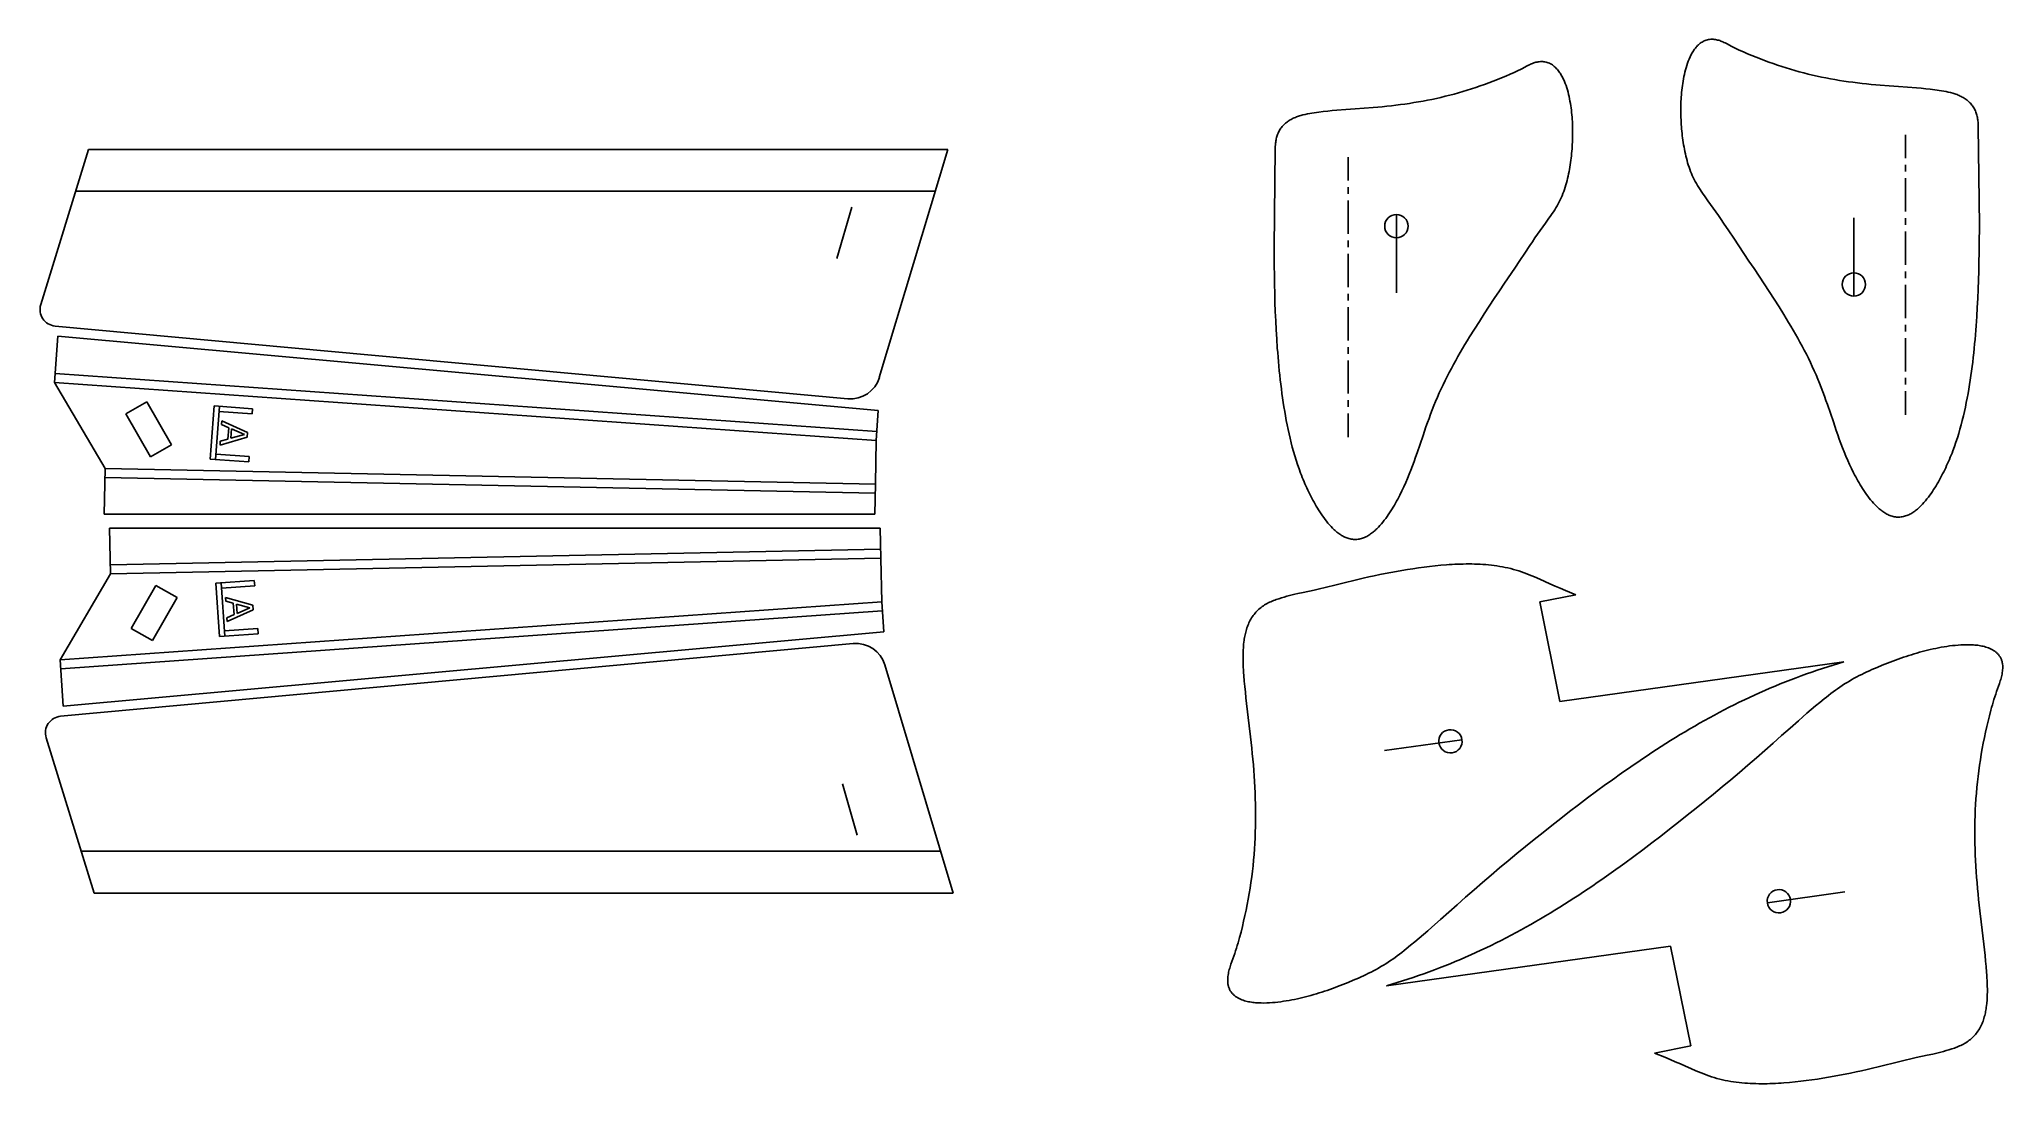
# Model space of a CAD drawing. Extents: x 7 to 943, y -78 to 420.
import ezdxf

# ---------------------------------------------------------------- set-up
doc = ezdxf.new("R2010")
doc.units = 0
doc.layers.add('Layer_1', color=7, linetype='CONTINUOUS')

msp = doc.modelspace()

# ---------------------------------------------------------------- linework, layer by layer
at = {"layer": 'Layer_1', "color": 7}
for p, q in [((794.305075, 412.062079), (794.061658, 411.575245)), ((794.548491, 412.548912), (794.305075, 412.062079)), ((794.802491, 413.025162), (794.548491, 412.548912)), ((795.077658, 413.501412), (794.802491, 413.025162)), ((795.352825, 413.977662), (795.077658, 413.501412)), ((795.638575, 414.432745), (795.352825, 413.977662)), ((795.945491, 414.887829), (795.638575, 414.432745)), ((796.262991, 415.332329), (795.945491, 414.887829)), ((796.591075, 415.766245), (796.262991, 415.332329)), ((796.929741, 416.189579), (796.591075, 415.766245)), ((797.289575, 416.602329), (796.929741, 416.189579)), ((797.670575, 416.993912), (797.289575, 416.602329)), ((798.062158, 417.374912), (797.670575, 416.993912)), ((798.474908, 417.734745), (798.062158, 417.374912)), ((798.908825, 418.083995), (798.474908, 417.734745)), ((799.353325, 418.401495), (798.908825, 418.083995)), ((799.808408, 418.697829), (799.353325, 418.401495)), ((800.284658, 418.972995), (799.808408, 418.697829)), ((800.771491, 419.216412), (800.284658, 418.972995)), ((801.279491, 419.428079), (800.771491, 419.216412)), ((801.787491, 419.607995), (801.279491, 419.428079)), ((802.316658, 419.756162), (801.787491, 419.607995)), ((802.856408, 419.872579), (802.316658, 419.756162)), ((803.396158, 419.946662), (802.856408, 419.872579)), ((803.946491, 419.999579), (803.396158, 419.946662)), ((804.486241, 420.020745), (803.946491, 419.999579)), ((805.036575, 420.010162), (804.486241, 420.020745)), ((805.586908, 419.957245), (805.036575, 420.010162)), ((806.126658, 419.893745), (805.586908, 419.957245)), ((806.655825, 419.787912), (806.126658, 419.893745)), ((807.184991, 419.660912), (806.655825, 419.787912)), ((807.714158, 419.523329), (807.184991, 419.660912)), ((808.232741, 419.353995), (807.714158, 419.523329)), ((808.751325, 419.163495), (808.232741, 419.353995)), ((809.248741, 418.962412), (808.751325, 419.163495)), ((809.756741, 418.750745), (809.248741, 418.962412)), ((810.243575, 418.517912), (809.756741, 418.750745)), ((810.730408, 418.285079), (810.243575, 418.517912)), ((811.704075, 417.787662), (810.730408, 418.285079)), ((813.630241, 416.771662), (811.704075, 417.787662)), ((814.593325, 416.274245), (813.630241, 416.771662)), ((815.566991, 415.797995), (814.593325, 416.274245)), ((816.551241, 415.321745), (815.566991, 415.797995)), ((817.535491, 414.856079), (816.551241, 415.321745)), ((819.514575, 413.956495), (817.535491, 414.856079)), ((821.504241, 413.088662), (819.514575, 413.956495)), ((823.515075, 412.263162), (821.504241, 413.088662)), ((825.536491, 411.448245), (823.515075, 412.263162)), ((704.272658, 401.626912), (706.272908, 402.462995)), ((706.272908, 402.462995), (708.273158, 403.330829)), ((708.273158, 403.330829), (710.252241, 404.230412)), ((710.252241, 404.230412), (711.236491, 404.685495)), ((711.236491, 404.685495), (712.220741, 405.161745)), ((712.220741, 405.161745), (713.194408, 405.648579)), ((713.194408, 405.648579), (714.157491, 406.145995)), ((714.157491, 406.145995), (716.083658, 407.161995)), ((716.083658, 407.161995), (717.046741, 407.648829)), ((717.046741, 407.648829), (717.544158, 407.892245)), ((717.544158, 407.892245), (718.030991, 408.114495)), ((718.030991, 408.114495), (718.538991, 408.336745)), ((718.538991, 408.336745), (719.036408, 408.537829)), ((719.036408, 408.537829), (719.554991, 408.717745)), ((719.554991, 408.717745), (720.073575, 408.887079)), ((720.073575, 408.887079), (720.592158, 409.035245)), ((720.592158, 409.035245), (721.131908, 409.162245)), ((721.131908, 409.162245), (721.661075, 409.257495)), ((721.661075, 409.257495), (722.200825, 409.331579)), ((722.200825, 409.331579), (722.751158, 409.373912)), ((722.751158, 409.373912), (723.301491, 409.384495)), ((723.301491, 409.384495), (723.841241, 409.373912)), ((723.841241, 409.373912), (724.391575, 409.320995)), ((724.391575, 409.320995), (724.931325, 409.236329)), ((724.931325, 409.236329), (725.471075, 409.119912)), ((725.471075, 409.119912), (726.000241, 408.982329)), ((726.000241, 408.982329), (726.508241, 408.802412)), ((726.508241, 408.802412), (727.016241, 408.580162)), ((727.016241, 408.580162), (727.503075, 408.336745)), ((727.503075, 408.336745), (727.979325, 408.072162)), ((727.979325, 408.072162), (728.434408, 407.775829)), ((728.434408, 407.775829), (728.878908, 407.447745)), ((728.878908, 407.447745), (729.312825, 407.109079)), ((729.312825, 407.109079), (729.725575, 406.738662)), ((729.725575, 406.738662), (730.117158, 406.357662)), ((730.117158, 406.357662), (730.498158, 405.966079)), ((730.498158, 405.966079), (730.857991, 405.553329)), ((730.857991, 405.553329), (731.196658, 405.129995)), ((731.196658, 405.129995), (731.524741, 404.696079)), ((731.524741, 404.696079), (731.842241, 404.251579)), ((731.842241, 404.251579), (732.149158, 403.807079)), ((732.149158, 403.807079), (732.434908, 403.341412)), ((732.434908, 403.341412), (732.710075, 402.875745)), ((732.710075, 402.875745), (732.985241, 402.399495)), ((732.985241, 402.399495), (733.239241, 401.923245)), ((791.362908, 403.288495), (791.140658, 402.219579)), ((791.606325, 404.357412), (791.362908, 403.288495)), ((791.870908, 405.426329), (791.606325, 404.357412)), ((792.167241, 406.474079), (791.870908, 405.426329)), ((792.484741, 407.521829), (792.167241, 406.474079)), ((792.833991, 408.558995), (792.484741, 407.521829)), ((793.204408, 409.574995), (792.833991, 408.558995)), ((793.617158, 410.590995), (793.204408, 409.574995)), ((794.061658, 411.575245), (793.617158, 410.590995)), ((827.568491, 410.665079), (825.536491, 411.448245)), ((829.600491, 409.892495), (827.568491, 410.665079)), ((831.643075, 409.151662), (829.600491, 409.892495)), ((833.696241, 408.421412), (831.643075, 409.151662)), ((835.749408, 407.712329), (833.696241, 408.421412)), ((837.813158, 407.024412), (835.749408, 407.712329)), ((839.887491, 406.368245), (837.813158, 407.024412)), ((841.961825, 405.733245), (839.887491, 406.368245)), ((844.046741, 405.119412), (841.961825, 405.733245)), ((846.142241, 404.537329), (844.046741, 405.119412)), ((848.248325, 403.986995), (846.142241, 404.537329)), ((850.354408, 403.457829), (848.248325, 403.986995)), ((852.471075, 402.949829), (850.354408, 403.457829)), ((854.598325, 402.473579), (852.471075, 402.949829)), ((856.725575, 402.018495), (854.598325, 402.473579)), ((677.433325, 392.821579), (679.539408, 393.350745)), ((679.539408, 393.350745), (681.645491, 393.911662)), ((681.645491, 393.911662), (683.740991, 394.493745)), ((683.740991, 394.493745), (685.825908, 395.096995)), ((685.825908, 395.096995), (687.900241, 395.731995)), ((687.900241, 395.731995), (689.974575, 396.388162)), ((689.974575, 396.388162), (692.038325, 397.076079)), ((692.038325, 397.076079), (694.091491, 397.785162)), ((694.091491, 397.785162), (696.144658, 398.515412)), ((696.144658, 398.515412), (698.187241, 399.266829)), ((698.187241, 399.266829), (700.219241, 400.028829)), ((700.219241, 400.028829), (702.251241, 400.822579)), ((702.251241, 400.822579), (704.272658, 401.626912)), ((733.239241, 401.923245), (733.482658, 401.436412)), ((733.482658, 401.436412), (733.726075, 400.949579)), ((733.726075, 400.949579), (734.170575, 399.954745)), ((734.170575, 399.954745), (734.583325, 398.949329)), ((734.583325, 398.949329), (734.953741, 397.922745)), ((734.953741, 397.922745), (735.302991, 396.896162)), ((735.302991, 396.896162), (735.620491, 395.848412)), ((735.620491, 395.848412), (735.916825, 394.790079)), ((735.916825, 394.790079), (736.181408, 393.731745)), ((736.181408, 393.731745), (736.424825, 392.662829)), ((789.955325, 393.562412), (789.881241, 392.472329)), ((790.050575, 394.652495), (789.955325, 393.562412)), ((790.166991, 395.731995), (790.050575, 394.652495)), ((790.283408, 396.811495), (790.166991, 395.731995)), ((790.431575, 397.901579), (790.283408, 396.811495)), ((790.579741, 398.981079), (790.431575, 397.901579)), ((790.749075, 400.060579), (790.579741, 398.981079)), ((790.939575, 401.140079), (790.749075, 400.060579)), ((791.140658, 402.219579), (790.939575, 401.140079)), ((858.852825, 401.584579), (856.725575, 402.018495)), ((860.990658, 401.182412), (858.852825, 401.584579)), ((863.139075, 400.801412), (860.990658, 401.182412)), ((865.276908, 400.441579), (863.139075, 400.801412)), ((867.425325, 400.102912), (865.276908, 400.441579)), ((869.584325, 399.785412), (867.425325, 400.102912)), ((871.732741, 399.499662), (869.584325, 399.785412)), ((873.891741, 399.224495), (871.732741, 399.499662)), ((876.050741, 398.970495), (873.891741, 399.224495)), ((878.209741, 398.727079), (876.050741, 398.970495)), ((880.379325, 398.504829), (878.209741, 398.727079)), ((882.538325, 398.303745), (880.379325, 398.504829)), ((884.707908, 398.113245), (882.538325, 398.303745)), ((889.036491, 397.763995), (884.707908, 398.113245)), ((893.375658, 397.446495), (889.036491, 397.763995)), ((897.714825, 397.128995), (893.375658, 397.446495)), ((902.053991, 396.811495), (897.714825, 397.128995)), ((904.223575, 396.642162), (902.053991, 396.811495)), ((906.382575, 396.441079), (904.223575, 396.642162)), ((908.552158, 396.218829), (906.382575, 396.441079)), ((910.700575, 395.954245), (908.552158, 396.218829)), ((911.780075, 395.806079), (910.700575, 395.954245)), ((912.848991, 395.647329), (911.780075, 395.806079)), ((913.928491, 395.477995), (912.848991, 395.647329)), ((915.007991, 395.287495), (913.928491, 395.477995)), ((916.076908, 395.075829), (915.007991, 395.287495)), ((917.145825, 394.853579), (916.076908, 395.075829)), ((918.214741, 394.599579), (917.145825, 394.853579)), ((919.262491, 394.313829), (918.214741, 394.599579)), ((919.791658, 394.155079), (919.262491, 394.313829)), ((920.310241, 393.985745), (919.791658, 394.155079)), ((920.818241, 393.805829), (920.310241, 393.985745)), ((921.336825, 393.615329), (920.818241, 393.805829)), ((921.834241, 393.414245), (921.336825, 393.615329)), ((922.342241, 393.202579), (921.834241, 393.414245)), ((922.829075, 392.969745), (922.342241, 393.202579)), ((608.525241, 383.677579), (609.572991, 383.963329)), ((609.572991, 383.963329), (610.641908, 384.217329)), ((610.641908, 384.217329), (611.710825, 384.450162)), ((611.710825, 384.450162), (612.779741, 384.651245)), ((612.779741, 384.651245), (613.859241, 384.841745)), ((613.859241, 384.841745), (614.928158, 385.011079)), ((614.928158, 385.011079), (616.007658, 385.180412)), ((616.007658, 385.180412), (617.087158, 385.317995)), ((617.087158, 385.317995), (619.235575, 385.582579)), ((619.235575, 385.582579), (621.394575, 385.815412)), ((621.394575, 385.815412), (623.564158, 386.005912)), ((623.564158, 386.005912), (625.733741, 386.185829)), ((625.733741, 386.185829), (630.072908, 386.503329)), ((630.072908, 386.503329), (634.412075, 386.810245)), ((634.412075, 386.810245), (638.751241, 387.127745)), ((638.751241, 387.127745), (643.079825, 387.487579)), ((643.079825, 387.487579), (645.249408, 387.678079)), ((645.249408, 387.678079), (647.408408, 387.879162)), ((647.408408, 387.879162), (649.567408, 388.101412)), ((649.567408, 388.101412), (651.736991, 388.334245)), ((651.736991, 388.334245), (653.895991, 388.588245)), ((653.895991, 388.588245), (656.054991, 388.863412)), ((656.054991, 388.863412), (658.203408, 389.159745)), ((658.203408, 389.159745), (660.351825, 389.477245)), ((660.351825, 389.477245), (662.500241, 389.805329)), ((662.500241, 389.805329), (664.648658, 390.165162)), ((664.648658, 390.165162), (666.797075, 390.546162)), ((666.797075, 390.546162), (668.924325, 390.958912)), ((668.924325, 390.958912), (671.062158, 391.382245)), ((671.062158, 391.382245), (673.189408, 391.837329)), ((673.189408, 391.837329), (675.316658, 392.324162)), ((675.316658, 392.324162), (677.433325, 392.821579)), ((736.424825, 392.662829), (736.647075, 391.583329)), ((736.647075, 391.583329), (736.848158, 390.503829)), ((736.848158, 390.503829), (737.038658, 389.424329)), ((737.038658, 389.424329), (737.207991, 388.344829)), ((737.207991, 388.344829), (737.356158, 387.265329)), ((737.356158, 387.265329), (737.504325, 386.185829)), ((737.504325, 386.185829), (737.620741, 385.095745)), ((737.620741, 385.095745), (737.737158, 384.016245)), ((737.737158, 384.016245), (737.832408, 382.936745)), ((789.690741, 388.133162), (789.669575, 387.043079)), ((789.669575, 387.043079), (789.669575, 385.952995)), ((789.669575, 385.952995), (789.680017, 384.873495)), ((789.680017, 384.873495), (789.701184, 383.783412)), ((789.711908, 389.223245), (789.690741, 388.133162)), ((789.701184, 383.783412), (789.732934, 382.693329)), ((789.754241, 390.302745), (789.711908, 389.223245)), ((789.807158, 391.392829), (789.754241, 390.302745)), ((789.881241, 392.472329), (789.807158, 391.392829)), ((923.326491, 392.736912), (922.829075, 392.969745)), ((923.802741, 392.472329), (923.326491, 392.736912)), ((924.278991, 392.207745), (923.802741, 392.472329)), ((924.744658, 391.921995), (924.278991, 392.207745)), ((925.210325, 391.615079), (924.744658, 391.921995)), ((925.654825, 391.308162), (925.210325, 391.615079)), ((926.088741, 390.969495), (925.654825, 391.308162)), ((926.522658, 390.630829), (926.088741, 390.969495)), ((926.924825, 390.260412), (926.522658, 390.630829)), ((927.326991, 389.889995), (926.924825, 390.260412)), ((927.707991, 389.498412), (927.326991, 389.889995)), ((928.067825, 389.085662), (927.707991, 389.498412)), ((928.406491, 388.662329), (928.067825, 389.085662)), ((928.734575, 388.217829), (928.406491, 388.662329)), ((929.041491, 387.773329), (928.734575, 388.217829)), ((929.327241, 387.307662), (929.041491, 387.773329)), ((929.591825, 386.820829), (929.327241, 387.307662)), ((929.845825, 386.333995), (929.591825, 386.820829)), ((930.068075, 385.836579), (929.845825, 386.333995)), ((930.279741, 385.328579), (930.068075, 385.836579)), ((930.470241, 384.809995), (930.279741, 385.328579)), ((930.639575, 384.291412), (930.470241, 384.809995)), ((930.787741, 383.762245), (930.639575, 384.291412)), ((930.925325, 383.233079), (930.787741, 383.762245)), ((597.317491, 374.173745), (597.507991, 374.692329)), ((597.507991, 374.692329), (597.719658, 375.200329)), ((597.719658, 375.200329), (597.941908, 375.697745)), ((597.941908, 375.697745), (598.195908, 376.195162)), ((598.195908, 376.195162), (598.460491, 376.671412)), ((598.460491, 376.671412), (598.746241, 377.137079)), ((598.746241, 377.137079), (599.053158, 377.592162)), ((599.053158, 377.592162), (599.370658, 378.026079)), ((599.370658, 378.026079), (599.719908, 378.459995)), ((599.719908, 378.459995), (600.079741, 378.862162)), ((600.079741, 378.862162), (600.460741, 379.253745)), ((600.460741, 379.253745), (600.862908, 379.634745)), ((600.862908, 379.634745), (601.265075, 379.994579)), ((601.265075, 379.994579), (601.688408, 380.343829)), ((601.688408, 380.343829), (602.132908, 380.671912)), ((602.132908, 380.671912), (602.577408, 380.989412)), ((602.577408, 380.989412), (603.032491, 381.285745)), ((603.032491, 381.285745), (603.508741, 381.571495)), ((603.508741, 381.571495), (603.984991, 381.846662)), ((603.984991, 381.846662), (604.461241, 382.100662)), ((604.461241, 382.100662), (604.958658, 382.344079)), ((604.958658, 382.344079), (605.445491, 382.566329)), ((605.445491, 382.566329), (605.953491, 382.788579)), ((605.953491, 382.788579), (606.450908, 382.989662)), ((606.450908, 382.989662), (606.969491, 383.180162)), ((606.969491, 383.180162), (607.477491, 383.349495)), ((607.477491, 383.349495), (607.996075, 383.518829)), ((607.996075, 383.518829), (608.525241, 383.677579)), ((737.832408, 382.936745), (737.906491, 381.846662)), ((737.906491, 381.846662), (737.980575, 380.756579)), ((737.980575, 380.756579), (738.033491, 379.677079)), ((738.033491, 379.677079), (738.075825, 378.586995)), ((738.075825, 378.586995), (738.096991, 377.496912)), ((738.096991, 377.496912), (738.118158, 376.417412)), ((738.118158, 375.327329), (738.107434, 374.237245)), ((738.118158, 376.417412), (738.118158, 375.327329)), ((789.732934, 382.693329), (789.775267, 381.613829)), ((789.775267, 381.613829), (789.828184, 380.523745)), ((789.828184, 380.523745), (789.891684, 379.444245)), ((789.891684, 379.444245), (789.965767, 378.354162)), ((789.965767, 378.354162), (790.061017, 377.274662)), ((790.061017, 377.274662), (790.156267, 376.195162)), ((790.156267, 376.195162), (790.272684, 375.115662)), ((790.272684, 375.115662), (790.3891, 374.036162)), ((931.031158, 382.693329), (930.925325, 383.233079)), ((931.126408, 382.153579), (931.031158, 382.693329)), ((931.211075, 381.613829), (931.126408, 382.153579)), ((931.263991, 381.074079), (931.211075, 381.613829)), ((931.316908, 380.534329), (931.263991, 381.074079)), ((931.401575, 379.454829), (931.316908, 380.534329)), ((931.454491, 378.364745), (931.401575, 379.454829)), ((931.951908, 331.279495), (931.454491, 378.364745)), ((8.009414, 293.55379), (30.82708, 367.541873)), ((440.327985, 367.541873), (30.82708, 367.541873)), ((440.327985, 367.541873), (407.667819, 258.776956)), ((595.835825, 320.643247), (596.333241, 367.739079)), ((596.333241, 367.739079), (596.386158, 368.818579)), ((596.386158, 368.818579), (596.470825, 369.908662)), ((596.470825, 369.908662), (596.513158, 370.448412)), ((596.513158, 370.448412), (596.576658, 370.988162)), ((596.576658, 370.988162), (596.661325, 371.527912)), ((596.661325, 371.527912), (596.756575, 372.057079)), ((596.756575, 372.057079), (596.862408, 372.596829)), ((596.862408, 372.596829), (596.999991, 373.125995)), ((596.999991, 373.125995), (597.148158, 373.655162)), ((597.148158, 373.655162), (597.317491, 374.173745)), ((737.631184, 365.558912), (737.514767, 364.479412)), ((737.726434, 366.648995), (737.631184, 365.558912)), ((737.821684, 367.728495), (737.726434, 366.648995)), ((737.895767, 368.807995), (737.821684, 367.728495)), ((737.959267, 369.898079), (737.895767, 368.807995)), ((738.012184, 370.977579), (737.959267, 369.898079)), ((738.054517, 372.067662), (738.012184, 370.977579)), ((738.086267, 373.157745), (738.054517, 372.067662)), ((738.107434, 374.237245), (738.086267, 373.157745)), ((790.3891, 374.036162), (790.526684, 372.956662)), ((790.526684, 372.956662), (790.67485, 371.877162)), ((790.67485, 371.877162), (790.844184, 370.797662)), ((790.844184, 370.797662), (791.013517, 369.718162)), ((791.013517, 369.718162), (791.204017, 368.649245)), ((791.204017, 368.649245), (791.4051, 367.569745)), ((791.4051, 367.569745), (791.616767, 366.500829)), ((791.616767, 366.500829), (791.839017, 365.431912)), ((791.839017, 365.431912), (792.082434, 364.362995)), ((736.170684, 355.864579), (735.93785, 354.795662)), ((736.38235, 356.944079), (736.170684, 355.864579)), ((736.583434, 358.012995), (736.38235, 356.944079)), ((736.773934, 359.092495), (736.583434, 358.012995)), ((736.943267, 360.161412), (736.773934, 359.092495)), ((737.1126, 361.240912), (736.943267, 360.161412)), ((737.260767, 362.320412), (737.1126, 361.240912)), ((737.387767, 363.399912), (737.260767, 362.320412)), ((737.514767, 364.479412), (737.387767, 363.399912)), ((792.082434, 364.362995), (792.347017, 363.304662)), ((792.347017, 363.304662), (792.622184, 362.246329)), ((792.622184, 362.246329), (792.918517, 361.187995)), ((792.918517, 361.187995), (793.236017, 360.140245)), ((793.236017, 360.140245), (793.574684, 359.113662)), ((793.574684, 359.113662), (793.923934, 358.076495)), ((793.923934, 358.076495), (794.304934, 357.060495)), ((794.304934, 357.060495), (794.7071, 356.055079)), ((794.7071, 356.055079), (795.141017, 355.060245)), ((733.482517, 346.434829), (733.069767, 345.429412)), ((733.863517, 347.450829), (733.482517, 346.434829)), ((734.212767, 348.477412), (733.863517, 347.450829)), ((734.551434, 349.514579), (734.212767, 348.477412)), ((734.868934, 350.562329), (734.551434, 349.514579)), ((735.165267, 351.610079), (734.868934, 350.562329)), ((735.440434, 352.668412), (735.165267, 351.610079)), ((735.705017, 353.726745), (735.440434, 352.668412)), ((735.93785, 354.795662), (735.705017, 353.726745)), ((795.141017, 355.060245), (795.5961, 354.075995)), ((795.5961, 354.075995), (796.082934, 353.112912)), ((796.082934, 353.112912), (796.58035, 352.160412)), ((796.58035, 352.160412), (797.109517, 351.207912)), ((797.109517, 351.207912), (797.65985, 350.276579)), ((797.65985, 350.276579), (798.23135, 349.355829)), ((798.23135, 349.355829), (798.813434, 348.435079)), ((798.813434, 348.435079), (799.416684, 347.535495)), ((799.416684, 347.535495), (800.030517, 346.625329)), ((800.030517, 346.625329), (801.27935, 344.847329)), ((394.491569, 339.90879), (387.485402, 315.49304)), ((728.370767, 336.899245), (727.756934, 335.999662)), ((728.974017, 337.809412), (728.370767, 336.899245)), ((729.5561, 338.719579), (728.974017, 337.809412)), ((730.1276, 339.650912), (729.5561, 338.719579)), ((730.66735, 340.582245), (730.1276, 339.650912)), ((731.196517, 341.524162), (730.66735, 340.582245)), ((731.704517, 342.476662), (731.196517, 341.524162)), ((732.19135, 343.450329), (731.704517, 342.476662)), ((732.646434, 344.434579), (732.19135, 343.450329)), ((733.069767, 345.429412), (732.646434, 344.434579)), ((801.27935, 344.847329), (802.559934, 343.069329)), ((802.559934, 343.069329), (805.131684, 339.534495)), ((805.131684, 339.534495), (806.3911, 337.745912)), ((806.3911, 337.745912), (807.639934, 335.957329)), ((654.097075, 336.475912), (654.097075, 299.169663)), ((722.655767, 328.898245), (721.39635, 327.120248)), ((725.227517, 332.433079), (722.655767, 328.898245)), ((726.5081, 334.211079), (725.227517, 332.433079)), ((727.756934, 335.999662), (726.5081, 334.211079)), ((807.639934, 335.957329), (808.8676, 334.168745)), ((808.8676, 334.168745), (810.084684, 332.369579)), ((810.084684, 332.369579), (812.4871, 328.750079)), ((812.4871, 328.750079), (814.889517, 325.13058)), ((872.156075, 297.582163), (872.156075, 334.888412)), ((931.888267, 322.579997), (931.951767, 331.279495)), ((595.899184, 311.95433), (595.835684, 320.643247)), ((717.702767, 321.73333), (715.30035, 318.124413)), ((718.91985, 323.532497), (717.702767, 321.73333)), ((720.147517, 325.331665), (718.91985, 323.532497)), ((721.39635, 327.120248), (720.147517, 325.331665)), ((814.889517, 325.13058), (817.302517, 321.521663)), ((817.302517, 321.521663), (822.160267, 314.30383)), ((931.77185, 313.89108), (931.845934, 318.230247)), ((931.845934, 318.230247), (931.888267, 322.579997)), ((595.941517, 307.60458), (595.899184, 311.95433)), ((710.484934, 310.885413), (705.627184, 303.678163)), ((712.897934, 314.504913), (710.484934, 310.885413)), ((715.30035, 318.124413), (712.897934, 314.504913)), ((822.160267, 314.30383), (824.58385, 310.694913)), ((824.58385, 310.694913), (827.007434, 307.085997)), ((931.5496, 305.19158), (931.6766, 309.54133)), ((931.6766, 309.54133), (931.77185, 313.89108)), ((596.005017, 303.25483), (595.941517, 307.60458)), ((596.11085, 298.90508), (596.005017, 303.25483)), ((703.2036, 300.069247), (700.780017, 296.449747)), ((705.627184, 303.678163), (703.2036, 300.069247)), ((827.007434, 307.085997), (829.40985, 303.455913)), ((829.40985, 303.455913), (831.7911, 299.815247)), ((831.7911, 299.815247), (834.1406, 296.163997)), ((931.20035, 296.502663), (931.39085, 300.852414)), ((931.39085, 300.852414), (931.5496, 305.19158)), ((596.23785, 294.565913), (596.11085, 298.90508)), ((596.3966, 290.216163), (596.23785, 294.565913)), ((596.5871, 285.876997), (596.3966, 290.216163)), ((698.3776, 292.830247), (695.99635, 289.18958)), ((700.780017, 296.449747), (698.3776, 292.830247)), ((834.1406, 296.163997), (836.468934, 292.49158)), ((836.468934, 292.49158), (838.765517, 288.797997)), ((930.713517, 287.82433), (930.9781, 292.163497)), ((930.9781, 292.163497), (931.20035, 296.502663)), ((392.681819, 248.648706), (14.867413, 283.309123)), ((596.80935, 281.527247), (596.5871, 285.876997)), ((597.06335, 277.18808), (596.80935, 281.527247)), ((691.318517, 281.85533), (689.021934, 278.161747)), ((693.64685, 285.527747), (691.318517, 281.85533)), ((695.99635, 289.18958), (693.64685, 285.527747)), ((838.765517, 288.797997), (839.897934, 286.93533)), ((839.897934, 286.93533), (841.019767, 285.083247)), ((841.019767, 285.083247), (842.131017, 283.209997)), ((842.131017, 283.209997), (843.231684, 281.336747)), ((843.231684, 281.336747), (844.321767, 279.452913)), ((930.078517, 279.145997), (930.258434, 281.31558)), ((930.258434, 281.31558), (930.417184, 283.485163)), ((930.417184, 283.485163), (930.713517, 287.82433)), ((16.168715, 278.487825), (14.612965, 256.326325)), ((407.159367, 243.012491), (16.168715, 278.487825)), ((597.359684, 272.848913), (597.06335, 277.18808)), ((597.529017, 270.679329), (597.359684, 272.848913)), ((685.656434, 272.58433), (684.555767, 270.700495)), ((686.767684, 274.446997), (685.656434, 272.58433)), ((687.889517, 276.309663), (686.767684, 274.446997)), ((689.021934, 278.161747), (687.889517, 276.309663)), ((844.321767, 279.452913), (845.390684, 277.558497)), ((845.390684, 277.558497), (846.449017, 275.66408)), ((846.449017, 275.66408), (847.486184, 273.748497)), ((847.486184, 273.748497), (848.502184, 271.822329)), ((848.502184, 271.822329), (849.497017, 269.896162)), ((929.2636, 270.488829), (929.48585, 272.64783)), ((929.48585, 272.64783), (929.697517, 274.817413)), ((929.697517, 274.817413), (929.8986, 276.976413)), ((929.8986, 276.976413), (930.078517, 279.145997)), ((597.69835, 268.520329), (597.529017, 270.679329)), ((597.88885, 266.350745), (597.69835, 268.520329)), ((598.089934, 264.181162), (597.88885, 266.350745)), ((598.3016, 262.022162), (598.089934, 264.181162)), ((680.301267, 263.112245), (679.285267, 261.196662)), ((681.338434, 265.027829), (680.301267, 263.112245)), ((682.396767, 266.932829), (681.338434, 265.027829)), ((683.465684, 268.816662), (682.396767, 266.932829)), ((684.555767, 270.700495), (683.465684, 268.816662)), ((849.497017, 269.896162), (850.470684, 267.948829)), ((850.470684, 267.948829), (851.423184, 265.990912)), ((851.423184, 265.990912), (852.343934, 264.022412)), ((852.343934, 264.022412), (853.243517, 262.043329)), ((853.243517, 262.043329), (854.11135, 260.053662)), ((928.226434, 261.852829), (928.5016, 264.011829)), ((928.5016, 264.011829), (928.776767, 266.170829)), ((928.776767, 266.170829), (929.020184, 268.329829)), ((929.020184, 268.329829), (929.2636, 270.488829)), ((14.612965, 256.326325), (38.690048, 215.389991)), ((598.52385, 259.863162), (598.3016, 262.022162)), ((598.756684, 257.693579), (598.52385, 259.863162)), ((599.010684, 255.534579), (598.756684, 257.693579)), ((599.28585, 253.375579), (599.010684, 255.534579)), ((599.561017, 251.227162), (599.28585, 253.375579)), ((675.443517, 253.396745), (674.543934, 251.417662)), ((676.364267, 255.365245), (675.443517, 253.396745)), ((677.316767, 257.312579), (676.364267, 255.365245)), ((678.290434, 259.259912), (677.316767, 257.312579)), ((679.285267, 261.196662), (678.290434, 259.259912)), ((854.11135, 260.053662), (854.958017, 258.053412)), ((854.958017, 258.053412), (855.783517, 256.042579)), ((855.783517, 256.042579), (856.577267, 254.010579)), ((856.577267, 254.010579), (857.34985, 251.978579)), ((926.543684, 251.110745), (926.924684, 253.248579)), ((926.924684, 253.248579), (927.273934, 255.396995)), ((927.273934, 255.396995), (927.6126, 257.545412)), ((927.6126, 257.545412), (927.919517, 259.704412)), ((927.919517, 259.704412), (928.226434, 261.852829)), ((48.490215, 241.424991), (58.618465, 247.245825)), ((58.618465, 247.245825), (70.387131, 226.756491)), ((599.867934, 249.068162), (599.561017, 251.227162)), ((600.17485, 246.919745), (599.867934, 249.068162)), ((600.513517, 244.771329), (600.17485, 246.919745)), ((600.862767, 242.622912), (600.513517, 244.771329)), ((671.210184, 243.384912), (670.4376, 241.352912)), ((672.003934, 245.406329), (671.210184, 243.384912)), ((672.829434, 247.417162), (672.003934, 245.406329)), ((673.6761, 249.417412), (672.829434, 247.417162)), ((674.543934, 251.417662), (673.6761, 249.417412)), ((857.34985, 251.978579), (858.11185, 249.946579)), ((858.11185, 249.946579), (858.852684, 247.893412)), ((858.852684, 247.893412), (859.57235, 245.840245)), ((859.57235, 245.840245), (860.990517, 241.723329)), ((924.829184, 242.580579), (925.29485, 244.707829)), ((925.29485, 244.707829), (925.73935, 246.835079)), ((925.73935, 246.835079), (926.1521, 248.972912)), ((926.1521, 248.972912), (926.543684, 251.110745)), ((60.258881, 220.946241), (48.490215, 241.424991)), ((407.159367, 243.012491), (406.196284, 228.746158)), ((601.243767, 240.474495), (600.862767, 242.622912)), ((601.63535, 238.336662), (601.243767, 240.474495)), ((602.0481, 236.209412), (601.63535, 238.336662)), ((602.4926, 234.071579), (602.0481, 236.209412)), ((602.958267, 231.954912), (602.4926, 234.071579)), ((668.2151, 235.214579), (666.796934, 231.097662)), ((668.934767, 237.267745), (668.2151, 235.214579)), ((669.6756, 239.310329), (668.934767, 237.267745)), ((670.4376, 241.352912), (669.6756, 239.310329)), ((860.990517, 241.723329), (862.376934, 237.606412)), ((862.376934, 237.606412), (863.773934, 233.478912)), ((922.109267, 232.060745), (922.712517, 234.145662)), ((922.712517, 234.145662), (923.284017, 236.241162)), ((923.284017, 236.241162), (923.823767, 238.347245)), ((923.823767, 238.347245), (924.34235, 240.463912)), ((924.34235, 240.463912), (924.829184, 242.580579)), ((70.387131, 226.756491), (60.258881, 220.946241)), ((406.196284, 228.746158), (405.77295, 208.023992)), ((603.4451, 229.827662), (602.958267, 231.954912)), ((603.963684, 227.721579), (603.4451, 229.827662)), ((604.503434, 225.615495), (603.963684, 227.721579)), ((605.074934, 223.519995), (604.503434, 225.615495)), ((665.410517, 226.970162), (664.013517, 222.853245)), ((666.796934, 231.097662), (665.410517, 226.970162)), ((863.773934, 233.478912), (864.4936, 231.425745)), ((864.4936, 231.425745), (865.213267, 229.383162)), ((865.213267, 229.383162), (865.964684, 227.340579)), ((865.964684, 227.340579), (866.737267, 225.308579)), ((866.737267, 225.308579), (867.531017, 223.287162)), ((919.32585, 223.805745), (920.077267, 225.848329)), ((920.077267, 225.848329), (920.78635, 227.912079)), ((920.78635, 227.912079), (921.463684, 229.975829)), ((921.463684, 229.975829), (922.109267, 232.060745)), ((38.690048, 215.389991), (38.245548, 193.683581)), ((605.678184, 221.424495), (605.074934, 223.519995)), ((606.323767, 219.350162), (605.678184, 221.424495)), ((607.0011, 217.275829), (606.323767, 219.350162)), ((607.710184, 215.222662), (607.0011, 217.275829)), ((661.822767, 216.714912), (661.050184, 214.682912)), ((662.5636, 218.746912), (661.822767, 216.714912)), ((663.29385, 220.800079), (662.5636, 218.746912)), ((664.013517, 222.853245), (663.29385, 220.800079)), ((867.531017, 223.287162), (868.356517, 221.286912)), ((868.356517, 221.286912), (869.22435, 219.286662)), ((869.22435, 219.286662), (870.123934, 217.307579)), ((870.123934, 217.307579), (871.055267, 215.349662)), ((871.055267, 215.349662), (872.028934, 213.402329)), ((915.441767, 214.809912), (915.918017, 215.783579)), ((915.918017, 215.783579), (916.3731, 216.767829)), ((916.3731, 216.767829), (916.828184, 217.762662)), ((916.828184, 217.762662), (917.272684, 218.757495)), ((917.272684, 218.757495), (917.696017, 219.762912)), ((917.696017, 219.762912), (918.11935, 220.768329)), ((918.11935, 220.768329), (918.5321, 221.773745)), ((918.5321, 221.773745), (918.934267, 222.789745)), ((918.934267, 222.789745), (919.32585, 223.805745)), ((405.45545, 193.683581), (405.77295, 208.023992)), ((608.4616, 213.180079), (607.710184, 215.222662)), ((608.853184, 212.164079), (608.4616, 213.180079)), ((609.25535, 211.148079), (608.853184, 212.164079)), ((609.6681, 210.132079), (609.25535, 211.148079)), ((610.091434, 209.126662), (609.6681, 210.132079)), ((610.514767, 208.131829), (610.091434, 209.126662)), ((610.959267, 207.136995), (610.514767, 208.131829)), ((611.41435, 206.142162), (610.959267, 207.136995)), ((611.869434, 205.157912), (611.41435, 206.142162)), ((657.663517, 206.681912), (656.732184, 204.713412)), ((658.5631, 208.660995), (657.663517, 206.681912)), ((659.430934, 210.650662), (658.5631, 208.660995)), ((660.256434, 212.661495), (659.430934, 210.650662)), ((661.050184, 214.682912), (660.256434, 212.661495)), ((872.028934, 213.402329), (872.52635, 212.439245)), ((872.52635, 212.439245), (873.044934, 211.476162)), ((873.044934, 211.476162), (873.563517, 210.513079)), ((873.563517, 210.513079), (874.092684, 209.560579)), ((874.092684, 209.560579), (874.632434, 208.618662)), ((874.632434, 208.618662), (875.182767, 207.676745)), ((875.182767, 207.676745), (875.743684, 206.745412)), ((875.743684, 206.745412), (876.325767, 205.814079)), ((910.1501, 205.358995), (910.732184, 206.269162)), ((910.732184, 206.269162), (911.303684, 207.189912)), ((911.303684, 207.189912), (911.854017, 208.121245)), ((911.854017, 208.121245), (912.40435, 209.052579)), ((912.40435, 209.052579), (912.933517, 209.994495)), ((912.933517, 209.994495), (913.4521, 210.946995)), ((913.4521, 210.946995), (913.970684, 211.899495)), ((913.970684, 211.899495), (914.4681, 212.862579)), ((914.4681, 212.862579), (914.965517, 213.836245)), ((914.965517, 213.836245), (915.441767, 214.809912)), ((612.345684, 204.173662), (611.869434, 205.157912)), ((612.821934, 203.199995), (612.345684, 204.173662)), ((613.31935, 202.226329), (612.821934, 203.199995)), ((613.816767, 201.273829), (613.31935, 202.226329)), ((614.33535, 200.310745), (613.816767, 201.273829)), ((614.853934, 199.358245), (614.33535, 200.310745)), ((615.3831, 198.416329), (614.853934, 199.358245)), ((615.933434, 197.484995), (615.3831, 198.416329)), ((616.483767, 196.553662), (615.933434, 197.484995)), ((617.055267, 195.632912), (616.483767, 196.553662)), ((652.604684, 197.040495), (652.043767, 196.109162)), ((653.155017, 197.982412), (652.604684, 197.040495)), ((653.694767, 198.934912), (653.155017, 197.982412)), ((654.223934, 199.887412), (653.694767, 198.934912)), ((654.742517, 200.839912), (654.223934, 199.887412)), ((655.2611, 201.802995), (654.742517, 200.839912)), ((655.758517, 202.766079), (655.2611, 201.802995)), ((656.732184, 204.713412), (655.758517, 202.766079)), ((876.325767, 205.814079), (876.918434, 204.903912)), ((876.918434, 204.903912), (877.521684, 203.993745)), ((877.521684, 203.993745), (878.1461, 203.094162)), ((878.1461, 203.094162), (878.7811, 202.215745)), ((878.7811, 202.215745), (879.437267, 201.347912)), ((879.437267, 201.347912), (880.1146, 200.501245)), ((880.1146, 200.501245), (880.8131, 199.665162)), ((880.8131, 199.665162), (881.532767, 198.850245)), ((881.532767, 198.850245), (882.2736, 198.056495)), ((882.2736, 198.056495), (883.0356, 197.283912)), ((883.0356, 197.283912), (883.437767, 196.913495)), ((883.437767, 196.913495), (883.839934, 196.543079)), ((883.839934, 196.543079), (884.2421, 196.183245)), ((902.8476, 196.416079), (903.26035, 196.786495)), ((903.26035, 196.786495), (903.651934, 197.167495)), ((903.651934, 197.167495), (904.0541, 197.559079)), ((904.0541, 197.559079), (904.8161, 198.363412)), ((904.8161, 198.363412), (905.567517, 199.199495)), ((905.567517, 199.199495), (906.2766, 200.046162)), ((906.2766, 200.046162), (906.9751, 200.913995)), ((906.9751, 200.913995), (907.652434, 201.781829)), ((907.652434, 201.781829), (908.298017, 202.660245)), ((908.298017, 202.660245), (908.933017, 203.549245)), ((908.933017, 203.549245), (909.54685, 204.448829)), ((909.54685, 204.448829), (910.1501, 205.358995)), ((38.245548, 193.683581), (405.45545, 193.683581)), ((617.63735, 194.722745), (617.055267, 195.632912)), ((618.230017, 193.823162), (617.63735, 194.722745)), ((618.854434, 192.923579), (618.230017, 193.823162)), ((619.489434, 192.034579), (618.854434, 192.923579)), ((620.135017, 191.156162), (619.489434, 192.034579)), ((620.81235, 190.277745), (620.135017, 191.156162)), ((621.51085, 189.420495), (620.81235, 190.277745)), ((622.219934, 188.563245), (621.51085, 189.420495)), ((622.97135, 187.737745), (622.219934, 188.563245)), ((623.73335, 186.933412), (622.97135, 187.737745)), ((645.51385, 187.420245), (644.741267, 186.658245)), ((646.254684, 188.224579), (645.51385, 187.420245)), ((646.97435, 189.039495), (646.254684, 188.224579)), ((647.67285, 189.864995), (646.97435, 189.039495)), ((648.350184, 190.722245), (647.67285, 189.864995)), ((649.00635, 191.590079), (648.350184, 190.722245)), ((649.64135, 192.468495), (649.00635, 191.590079)), ((650.265767, 193.357495), (649.64135, 192.468495)), ((650.869017, 194.267662), (650.265767, 193.357495)), ((651.461684, 195.188412), (650.869017, 194.267662)), ((652.043767, 196.109162), (651.461684, 195.188412)), ((884.2421, 196.183245), (884.665434, 195.833995)), ((884.665434, 195.833995), (885.088767, 195.495329)), ((885.088767, 195.495329), (885.522684, 195.167245)), ((885.522684, 195.167245), (885.967184, 194.839162)), ((885.967184, 194.839162), (886.411684, 194.532245)), ((886.411684, 194.532245), (886.87735, 194.246495)), ((886.87735, 194.246495), (887.343017, 193.960745)), ((887.343017, 193.960745), (887.819267, 193.706745)), ((887.819267, 193.706745), (888.3061, 193.452745)), ((888.3061, 193.452745), (888.803517, 193.230495)), ((888.803517, 193.230495), (889.311517, 193.018829)), ((889.311517, 193.018829), (889.819517, 192.838912)), ((889.819517, 192.838912), (890.3381, 192.669579)), ((890.3381, 192.669579), (890.867267, 192.531995)), ((890.867267, 192.531995), (891.407017, 192.415579)), ((891.407017, 192.415579), (891.946767, 192.330912)), ((891.946767, 192.330912), (892.486517, 192.267412)), ((892.486517, 192.267412), (893.026267, 192.235662)), ((893.026267, 192.235662), (893.5766, 192.235662)), ((893.5766, 192.235662), (894.11635, 192.267412)), ((894.11635, 192.267412), (894.666684, 192.330912)), ((894.666684, 192.330912), (895.206434, 192.404995)), ((895.206434, 192.404995), (895.746184, 192.521412)), ((895.746184, 192.521412), (896.27535, 192.648412)), ((896.27535, 192.648412), (896.804517, 192.807162)), ((896.804517, 192.807162), (897.3231, 192.976495)), ((897.3231, 192.976495), (897.8311, 193.177579)), ((897.8311, 193.177579), (898.328517, 193.389245)), ((898.328517, 193.389245), (898.81535, 193.622079)), ((898.81535, 193.622079), (899.302184, 193.876079)), ((899.302184, 193.876079), (899.76785, 194.140662)), ((899.76785, 194.140662), (900.233517, 194.426412)), ((900.233517, 194.426412), (900.6886, 194.722745)), ((900.6886, 194.722745), (901.1331, 195.029662)), ((901.1331, 195.029662), (901.5776, 195.357745)), ((901.5776, 195.357745), (902.011517, 195.696412)), ((902.011517, 195.696412), (902.43485, 196.045662)), ((902.43485, 196.045662), (902.8476, 196.416079)), ((41.284323, 165.21002), (40.839823, 186.91643)), ((40.839823, 186.91643), (408.049726, 186.91643)), ((408.049726, 186.91643), (408.367226, 172.576019)), ((624.124934, 186.541829), (623.73335, 186.933412)), ((624.5271, 186.150245), (624.124934, 186.541829)), ((624.93985, 185.779829), (624.5271, 186.150245)), ((625.3526, 185.419995), (624.93985, 185.779829)), ((625.775934, 185.070745), (625.3526, 185.419995)), ((626.20985, 184.732079), (625.775934, 185.070745)), ((626.643767, 184.403995), (626.20985, 184.732079)), ((627.09885, 184.086495), (626.643767, 184.403995)), ((627.553934, 183.790162), (627.09885, 184.086495)), ((628.0196, 183.504412), (627.553934, 183.790162)), ((628.485267, 183.239829), (628.0196, 183.504412)), ((628.9721, 182.985829), (628.485267, 183.239829)), ((629.458934, 182.752995), (628.9721, 182.985829)), ((629.95635, 182.541329), (629.458934, 182.752995)), ((630.46435, 182.350829), (629.95635, 182.541329)), ((630.982934, 182.170912), (630.46435, 182.350829)), ((631.5121, 182.012162), (630.982934, 182.170912)), ((632.041267, 181.885162), (631.5121, 182.012162)), ((632.581017, 181.779329), (632.041267, 181.885162)), ((633.120767, 181.694662), (632.581017, 181.779329)), ((633.6711, 181.641745), (633.120767, 181.694662)), ((634.21085, 181.609995), (633.6711, 181.641745)), ((634.761184, 181.609995), (634.21085, 181.609995)), ((635.300934, 181.641745), (634.761184, 181.609995)), ((635.840684, 181.694662), (635.300934, 181.641745)), ((636.380434, 181.789912), (635.840684, 181.694662)), ((636.920184, 181.895745), (636.380434, 181.789912)), ((637.44935, 182.043912), (636.920184, 181.895745)), ((637.967934, 182.202662), (637.44935, 182.043912)), ((638.475934, 182.393162), (637.967934, 182.202662)), ((638.983934, 182.594245), (638.475934, 182.393162)), ((639.48135, 182.827079), (638.983934, 182.594245)), ((639.968184, 183.070495), (639.48135, 182.827079)), ((640.444434, 183.335079), (639.968184, 183.070495)), ((640.9101, 183.610245), (640.444434, 183.335079)), ((641.375767, 183.906579), (640.9101, 183.610245)), ((641.820267, 184.213495), (641.375767, 183.906579)), ((642.264767, 184.530995), (641.820267, 184.213495)), ((642.698684, 184.859079), (642.264767, 184.530995)), ((643.122017, 185.197745), (642.698684, 184.859079)), ((643.54535, 185.557579), (643.122017, 185.197745)), ((643.947517, 185.906829), (643.54535, 185.557579)), ((644.349684, 186.277245), (643.947517, 185.906829)), ((644.741267, 186.658245), (644.349684, 186.277245)), ((408.790559, 151.853853), (408.367226, 172.576019)), ((667.305075, 168.412579), (669.961491, 168.740662)), ((669.961491, 168.740662), (672.628491, 169.036995)), ((672.628491, 169.036995), (675.295491, 169.290995)), ((675.295491, 169.290995), (677.962491, 169.513245)), ((677.962491, 169.513245), (679.295991, 169.608495)), ((679.295991, 169.608495), (680.629491, 169.682579)), ((680.629491, 169.682579), (681.973575, 169.756662)), ((681.973575, 169.756662), (683.307075, 169.809579)), ((683.307075, 169.809579), (684.640575, 169.851912)), ((684.640575, 169.851912), (685.984658, 169.883662)), ((685.984658, 169.883662), (687.318158, 169.904829)), ((687.318158, 169.904829), (688.662241, 169.904829)), ((688.662241, 169.904829), (689.995741, 169.894245)), ((689.995741, 169.894245), (691.339825, 169.862495)), ((691.339825, 169.862495), (692.683908, 169.820162)), ((692.683908, 169.820162), (694.017408, 169.756662)), ((694.017408, 169.756662), (695.361491, 169.671995)), ((695.361491, 169.671995), (696.694991, 169.576745)), ((696.694991, 169.576745), (698.028491, 169.460329)), ((698.028491, 169.460329), (699.372575, 169.312162)), ((699.372575, 169.312162), (700.706075, 169.153412)), ((700.706075, 169.153412), (702.028991, 168.973495)), ((702.028991, 168.973495), (703.351908, 168.772412)), ((703.351908, 168.772412), (704.674825, 168.539579)), ((704.674825, 168.539579), (705.987158, 168.285579)), ((17.20724, 124.273686), (41.284323, 165.21002)), ((62.853157, 159.65377), (51.08449, 139.17502)), ((72.981407, 153.84352), (62.853157, 159.65377)), ((620.145741, 158.697079), (625.331575, 159.988245)), ((625.331575, 159.988245), (630.527991, 161.289995)), ((630.527991, 161.289995), (633.131491, 161.914412)), ((633.131491, 161.914412), (635.734991, 162.528245)), ((635.734991, 162.528245), (638.349075, 163.131495)), ((638.349075, 163.131495), (640.963158, 163.702995)), ((640.963158, 163.702995), (643.577241, 164.274495)), ((643.577241, 164.274495), (646.201908, 164.814245)), ((646.201908, 164.814245), (648.826575, 165.332829)), ((648.826575, 165.332829), (651.451241, 165.840829)), ((651.451241, 165.840829), (654.086491, 166.327662)), ((654.086491, 166.327662), (656.721741, 166.793329)), ((656.721741, 166.793329), (659.367575, 167.237829)), ((659.367575, 167.237829), (662.002825, 167.650579)), ((662.002825, 167.650579), (664.659241, 168.042162)), ((664.659241, 168.042162), (667.305075, 168.412579)), ((705.987158, 168.285579), (707.299491, 167.999829)), ((707.299491, 167.999829), (708.601241, 167.682329)), ((708.601241, 167.682329), (709.892408, 167.343662)), ((709.892408, 167.343662), (711.172991, 166.973245)), ((711.172991, 166.973245), (712.442991, 166.571079)), ((712.442991, 166.571079), (713.712991, 166.137162)), ((713.712991, 166.137162), (714.972408, 165.692662)), ((714.972408, 165.692662), (716.221241, 165.216412)), ((716.221241, 165.216412), (717.470075, 164.729579)), ((717.470075, 164.729579), (718.708325, 164.221579)), ((718.708325, 164.221579), (719.946575, 163.702995)), ((719.946575, 163.702995), (722.401908, 162.644662)), ((722.401908, 162.644662), (724.857241, 161.554579)), ((724.857241, 161.554579), (727.312575, 160.464495)), ((727.312575, 160.464495), (729.778491, 159.395579)), ((729.778491, 159.395579), (732.233825, 158.347829)), ((61.21274, 133.354186), (72.981407, 153.84352)), ((409.753643, 137.58752), (408.790559, 151.853853)), ((590.184325, 149.595412), (590.734658, 149.986995)), ((590.734658, 149.986995), (591.295575, 150.346829)), ((591.295575, 150.346829), (591.867075, 150.685495)), ((591.867075, 150.685495), (592.459741, 151.013579)), ((592.459741, 151.013579), (593.052408, 151.320495)), ((593.052408, 151.320495), (593.655658, 151.616829)), ((593.655658, 151.616829), (594.258908, 151.891995)), ((594.258908, 151.891995), (594.883325, 152.156579)), ((594.883325, 152.156579), (595.507741, 152.410579)), ((595.507741, 152.410579), (596.132158, 152.653995)), ((596.132158, 152.653995), (596.767158, 152.886829)), ((596.767158, 152.886829), (598.037158, 153.320745)), ((598.037158, 153.320745), (599.317741, 153.733495)), ((599.317741, 153.733495), (600.598325, 154.114495)), ((600.598325, 154.114495), (601.889491, 154.484912)), ((601.889491, 154.484912), (603.191241, 154.823579)), ((603.191241, 154.823579), (604.482408, 155.151662)), ((604.482408, 155.151662), (605.784158, 155.458579)), ((605.784158, 155.458579), (607.085908, 155.765495)), ((607.085908, 155.765495), (609.699991, 156.336995)), ((609.699991, 156.336995), (614.928158, 157.479995)), ((614.928158, 157.479995), (617.542241, 158.072662)), ((617.542241, 158.072662), (620.145741, 158.697079)), ((739.642158, 155.257495), (722.423075, 151.786162)), ((722.423075, 151.786162), (731.990408, 104.341079)), ((732.233825, 158.347829), (734.699741, 157.310662)), ((734.699741, 157.310662), (739.642158, 155.257495)), ((583.082908, 140.017495), (583.326325, 140.641912)), ((583.326325, 140.641912), (583.580325, 141.266329)), ((583.580325, 141.266329), (583.855491, 141.880162)), ((583.855491, 141.880162), (584.141241, 142.483412)), ((584.141241, 142.483412), (584.448158, 143.076079)), ((584.448158, 143.076079), (584.776241, 143.668745)), ((584.776241, 143.668745), (585.125491, 144.240245)), ((585.125491, 144.240245), (585.495908, 144.801162)), ((585.495908, 144.801162), (585.887491, 145.351495)), ((585.887491, 145.351495), (586.300241, 145.880662)), ((586.300241, 145.880662), (586.723575, 146.409829)), ((586.723575, 146.409829), (587.168075, 146.917829)), ((587.168075, 146.917829), (587.633741, 147.404662)), ((587.633741, 147.404662), (588.109991, 147.880912)), ((588.109991, 147.880912), (588.607408, 148.335995)), ((588.607408, 148.335995), (589.115408, 148.780495)), ((589.115408, 148.780495), (589.644575, 149.193245)), ((589.644575, 149.193245), (590.184325, 149.595412)), ((395.276094, 131.951305), (17.461689, 97.290888)), ((409.753643, 137.58752), (18.76299, 102.112186)), ((51.08449, 139.17502), (61.21274, 133.354186)), ((581.167325, 130.122079), (581.283741, 131.466162)), ((581.283741, 131.466162), (581.431908, 132.799662)), ((581.431908, 132.799662), (581.516575, 133.466412)), ((581.516575, 133.466412), (581.622408, 134.133162)), ((581.622408, 134.133162), (581.728241, 134.789329)), ((581.728241, 134.789329), (581.855241, 135.456079)), ((581.855241, 135.456079), (581.982241, 136.122829)), ((581.982241, 136.122829), (582.130408, 136.778995)), ((582.130408, 136.778995), (582.299741, 137.435162)), ((582.299741, 137.435162), (582.469075, 138.091329)), ((582.469075, 138.091329), (582.659575, 138.736912)), ((582.659575, 138.736912), (582.871241, 139.382495)), ((582.871241, 139.382495), (583.082908, 140.017495)), ((919.124908, 130.979329), (920.458408, 131.116912)), ((920.458408, 131.116912), (921.791908, 131.233329)), ((921.791908, 131.233329), (923.125408, 131.328579)), ((923.125408, 131.328579), (924.469491, 131.392079)), ((924.469491, 131.392079), (925.802991, 131.423829)), ((925.802991, 131.423829), (927.147075, 131.413245)), ((927.147075, 131.413245), (927.813825, 131.402662)), ((927.813825, 131.402662), (928.491158, 131.370912)), ((928.491158, 131.370912), (929.157908, 131.328579)), ((929.157908, 131.328579), (929.824658, 131.275662)), ((929.824658, 131.275662), (930.491408, 131.212162)), ((930.491408, 131.212162), (931.158158, 131.127495)), ((931.158158, 131.127495), (931.824908, 131.032245)), ((931.824908, 131.032245), (932.481075, 130.926412)), ((18.76299, 102.112186), (17.20724, 124.273686)), ((442.922261, 13.058138), (410.262094, 121.823055)), ((581.019158, 126.110995), (581.040325, 127.455079)), ((581.0296, 124.777495), (581.019158, 126.110995)), ((581.050767, 123.433412), (581.0296, 124.777495)), ((581.040325, 127.455079), (581.093241, 128.788579)), ((581.0931, 122.099912), (581.050767, 123.433412)), ((581.146017, 120.755829), (581.0931, 122.099912)), ((581.093241, 128.788579), (581.167325, 130.122079)), ((731.990408, 104.341079), (867.435908, 123.200579)), ((862.313575, 121.655412), (859.752408, 120.861662)), ((867.435908, 123.200579), (862.313575, 121.655412)), ((885.702741, 121.644829), (888.179241, 122.639662)), ((888.179241, 122.639662), (890.687491, 123.602745)), ((890.687491, 123.602745), (891.936325, 124.068412)), ((891.936325, 124.068412), (893.195741, 124.523495)), ((893.195741, 124.523495), (894.455158, 124.967995)), ((894.455158, 124.967995), (895.725158, 125.401912)), ((895.725158, 125.401912), (896.995158, 125.825245)), ((896.995158, 125.825245), (898.265158, 126.237995)), ((898.265158, 126.237995), (899.545741, 126.640162)), ((899.545741, 126.640162), (900.826325, 127.031745)), ((900.826325, 127.031745), (902.106908, 127.412745)), ((902.106908, 127.412745), (903.398075, 127.783162)), ((903.398075, 127.783162), (904.689241, 128.132412)), ((904.689241, 128.132412), (905.980408, 128.471079)), ((905.980408, 128.471079), (907.282158, 128.799162)), ((907.282158, 128.799162), (908.583908, 129.106079)), ((908.583908, 129.106079), (909.896241, 129.402412)), ((909.896241, 129.402412), (911.197991, 129.677579)), ((911.197991, 129.677579), (912.520908, 129.942162)), ((912.520908, 129.942162), (913.833241, 130.185579)), ((913.833241, 130.185579), (915.156158, 130.407829)), ((915.156158, 130.407829), (916.479075, 130.619495)), ((916.479075, 130.619495), (917.801991, 130.809995)), ((917.801991, 130.809995), (919.124908, 130.979329)), ((932.481075, 130.926412), (933.147825, 130.799412)), ((933.147825, 130.799412), (933.803991, 130.661829)), ((933.803991, 130.661829), (934.449575, 130.492495)), ((934.449575, 130.492495), (935.095158, 130.312579)), ((935.095158, 130.312579), (935.730158, 130.100912)), ((935.730158, 130.100912), (936.365158, 129.868079)), ((936.365158, 129.868079), (936.978991, 129.614079)), ((936.978991, 129.614079), (937.592825, 129.317745)), ((937.592825, 129.317745), (938.185491, 129.000245)), ((938.185491, 129.000245), (938.756991, 128.650995)), ((938.756991, 128.650995), (939.317908, 128.269995)), ((939.317908, 128.269995), (939.847075, 127.857245)), ((939.847075, 127.857245), (940.101075, 127.634995)), ((940.101075, 127.634995), (940.344491, 127.412745)), ((940.344491, 127.412745), (940.587908, 127.169329)), ((940.587908, 127.169329), (940.820741, 126.925912)), ((940.820741, 126.925912), (941.042991, 126.671912)), ((941.042991, 126.671912), (941.254658, 126.417912)), ((941.254658, 126.417912), (941.455741, 126.142745)), ((941.455741, 126.142745), (941.646241, 125.867579)), ((941.646241, 125.867579), (941.826158, 125.581829)), ((941.826158, 125.581829), (941.995491, 125.285495)), ((941.995491, 125.285495), (942.154241, 124.989162)), ((942.154241, 124.989162), (942.302408, 124.692829)), ((942.302408, 124.692829), (942.439991, 124.385912)), ((942.439991, 124.385912), (942.556408, 124.068412)), ((942.556408, 124.068412), (942.662241, 123.750912)), ((942.662241, 123.750912), (942.757491, 123.433412)), ((942.757491, 123.433412), (942.842158, 123.105329)), ((942.842158, 123.105329), (942.905658, 122.777245)), ((942.905658, 122.777245), (942.969158, 122.449162)), ((942.969158, 122.449162), (943.011491, 122.110495)), ((943.011491, 122.110495), (943.074991, 121.443745)), ((581.209517, 119.422329), (581.146017, 120.755829)), ((581.294184, 118.088829), (581.209517, 119.422329)), ((581.37885, 116.755329), (581.294184, 118.088829)), ((581.6011, 114.088329), (581.37885, 116.755329)), ((581.844517, 111.421329), (581.6011, 114.088329)), ((837.093491, 112.712495), (834.616991, 111.696495)), ((839.580575, 113.707329), (837.093491, 112.712495)), ((842.067658, 114.680995), (839.580575, 113.707329)), ((844.575908, 115.633495), (842.067658, 114.680995)), ((847.084158, 116.554245), (844.575908, 115.633495)), ((849.602991, 117.464412), (847.084158, 116.554245)), ((852.121825, 118.353412), (849.602991, 117.464412)), ((854.661825, 119.210662), (852.121825, 118.353412)), ((857.201825, 120.046745), (854.661825, 119.210662)), ((859.752408, 120.861662), (857.201825, 120.046745)), ((866.631575, 111.961079), (867.753408, 112.691329)), ((867.753408, 112.691329), (868.875241, 113.400412)), ((868.875241, 113.400412), (870.028825, 114.088329)), ((870.028825, 114.088329), (871.182408, 114.755079)), ((871.182408, 114.755079), (872.346575, 115.411245)), ((872.346575, 115.411245), (873.521325, 116.046245)), ((873.521325, 116.046245), (874.717241, 116.660079)), ((874.717241, 116.660079), (875.913158, 117.263329)), ((875.913158, 117.263329), (877.109075, 117.855995)), ((877.109075, 117.855995), (878.326158, 118.427495)), ((878.326158, 118.427495), (879.543241, 118.988412)), ((879.543241, 118.988412), (880.760325, 119.538745)), ((880.760325, 119.538745), (881.987991, 120.078495)), ((881.987991, 120.078495), (883.226241, 120.607662)), ((883.226241, 120.607662), (885.702741, 121.644829)), ((941.519382, 112.924162), (940.619799, 110.394745)), ((941.942716, 114.194162), (941.519382, 112.924162)), ((942.133216, 114.829162), (941.942716, 114.194162)), ((942.323716, 115.474745), (942.133216, 114.829162)), ((942.493049, 116.120329), (942.323716, 115.474745)), ((942.641216, 116.776495), (942.493049, 116.120329)), ((942.778799, 117.432662), (942.641216, 116.776495)), ((942.895216, 118.088829), (942.778799, 117.432662)), ((942.979882, 118.755579), (942.895216, 118.088829)), ((943.053966, 119.422329), (942.979882, 118.755579)), ((943.085716, 120.089079), (943.053966, 119.422329)), ((943.074991, 121.443745), (943.096158, 120.766412)), ((943.096158, 120.766412), (943.085716, 120.089079)), ((582.119684, 108.754329), (581.844517, 111.421329)), ((582.416017, 106.097912), (582.119684, 108.754329)), ((582.733517, 103.430912), (582.416017, 106.097912)), ((584.003517, 92.805245), (582.733517, 103.430912)), ((817.546075, 103.970662), (815.143658, 102.785329)), ((819.959075, 105.134829), (817.546075, 103.970662)), ((822.372075, 106.288412), (819.959075, 105.134829)), ((824.806241, 107.410245), (822.372075, 106.288412)), ((827.240408, 108.510912), (824.806241, 107.410245)), ((829.695741, 109.590412), (827.240408, 108.510912)), ((832.151075, 110.659329), (829.695741, 109.590412)), ((834.616991, 111.696495), (832.151075, 110.659329)), ((853.857491, 102.203245), (855.921241, 103.928329)), ((855.921241, 103.928329), (857.995575, 105.621662)), ((857.995575, 105.621662), (859.053908, 106.447162)), ((859.053908, 106.447162), (860.112241, 107.272662)), ((860.112241, 107.272662), (861.170575, 108.087579)), ((861.170575, 108.087579), (862.250075, 108.891912)), ((862.250075, 108.891912), (863.329575, 109.685662)), ((863.329575, 109.685662), (864.419658, 110.458245)), ((864.419658, 110.458245), (865.520325, 111.220245)), ((865.520325, 111.220245), (866.631575, 111.961079)), ((938.524299, 104.044745), (938.143299, 102.753579)), ((938.915882, 105.325329), (938.524299, 104.044745)), ((939.318049, 106.595329), (938.915882, 105.325329)), ((939.730799, 107.865329), (939.318049, 106.595329)), ((940.164716, 109.135329), (939.730799, 107.865329)), ((940.619799, 110.394745), (940.164716, 109.135329)), ((798.623075, 93.958829), (796.294741, 92.625329)), ((800.951408, 95.271162), (798.623075, 93.958829)), ((803.290325, 96.572912), (800.951408, 95.271162)), ((805.650408, 97.853495), (803.290325, 96.572912)), ((808.010491, 99.112912), (805.650408, 97.853495)), ((810.381158, 100.351162), (808.010491, 99.112912)), ((812.762408, 101.578829), (810.381158, 100.351162)), ((815.143658, 102.785329), (812.762408, 101.578829)), ((841.718408, 91.651662), (845.729491, 95.197079)), ((845.729491, 95.197079), (847.750908, 96.964495)), ((847.750908, 96.964495), (849.772325, 98.721329)), ((849.772325, 98.721329), (851.804325, 100.467579)), ((851.804325, 100.467579), (853.857491, 102.203245)), ((936.100716, 94.985412), (935.486882, 92.381912)), ((936.735716, 97.588912), (936.100716, 94.985412)), ((937.423632, 100.181829), (936.735716, 97.588912)), ((937.772882, 101.472995), (937.423632, 100.181829)), ((938.143299, 102.753579), (937.772882, 101.472995)), ((10.60369, 87.046221), (33.421356, 13.058138)), ((584.61735, 87.481829), (584.003517, 92.805245)), ((584.9031, 84.825412), (584.61735, 87.481829)), ((585.18885, 82.158412), (584.9031, 84.825412)), ((685.360241, 86.127162), (648.413825, 80.930745)), ((782.557575, 84.317412), (780.292741, 82.878079)), ((784.822408, 85.735579), (782.557575, 84.317412)), ((787.097825, 87.143162), (784.822408, 85.735579)), ((789.383825, 88.540162), (787.097825, 87.143162)), ((791.680408, 89.915995), (789.383825, 88.540162)), ((793.987575, 91.281245), (791.680408, 89.915995)), ((796.294741, 92.625329), (793.987575, 91.281245)), ((829.716908, 81.015412), (833.727991, 84.550245)), ((833.727991, 84.550245), (837.728491, 88.106245)), ((837.728491, 88.106245), (841.718408, 91.651662)), ((933.825299, 84.518495), (933.327882, 81.893829)), ((934.354466, 87.143162), (933.825299, 84.518495)), ((934.904799, 89.767829), (934.354466, 87.143162)), ((935.486882, 92.381912), (934.904799, 89.767829)), ((585.44285, 79.501995), (585.18885, 82.158412)), ((585.69685, 76.834995), (585.44285, 79.501995)), ((585.929684, 74.167995), (585.69685, 76.834995)), ((769.127325, 75.501495), (766.915408, 73.998662)), ((771.349825, 77.004329), (769.127325, 75.501495)), ((773.572325, 78.485995), (771.349825, 77.004329)), ((775.805408, 79.967662), (773.572325, 78.485995)), ((778.049075, 81.428162), (775.805408, 79.967662)), ((780.292741, 82.878079), (778.049075, 81.428162)), ((821.641825, 73.998662), (825.684658, 77.491162)), ((825.684658, 77.491162), (829.716908, 81.015412)), ((932.428299, 76.612745), (932.026132, 73.966912)), ((932.862216, 79.247995), (932.428299, 76.612745)), ((933.327882, 81.893829), (932.862216, 79.247995)), ((586.14135, 71.500995), (585.929684, 74.167995)), ((586.33185, 68.833995), (586.14135, 71.500995)), ((586.501184, 66.156412), (586.33185, 68.833995)), ((586.638767, 63.489412), (586.501184, 66.156412)), ((755.972241, 66.283412), (753.813241, 64.717079)), ((758.152408, 67.849745), (755.972241, 66.283412)), ((760.332575, 69.394912), (758.152408, 67.849745)), ((762.523325, 70.940079), (760.332575, 69.394912)), ((764.714075, 72.474662), (762.523325, 70.940079)), ((766.915408, 73.998662), (764.714075, 72.474662)), ((809.375741, 63.626995), (813.482075, 67.066579)), ((813.482075, 67.066579), (817.567241, 70.516745)), ((817.567241, 70.516745), (821.641825, 73.998662)), ((931.020716, 65.997662), (930.756132, 63.330662)), ((931.327632, 68.654079), (931.020716, 65.997662)), ((931.655716, 71.310495), (931.327632, 68.654079)), ((932.026132, 73.966912), (931.655716, 71.310495)), ((397.085844, 40.691221), (390.079678, 65.106971)), ((586.765767, 60.811829), (586.638767, 63.489412)), ((586.861017, 58.134245), (586.765767, 60.811829)), ((586.924517, 55.456662), (586.861017, 58.134245)), ((745.198408, 58.345912), (740.933325, 55.117995)), ((749.495241, 61.542079), (745.198408, 58.345912)), ((753.813241, 64.717079), (749.495241, 61.542079)), ((796.940325, 53.456412), (801.099575, 56.821912)), ((801.099575, 56.821912), (805.248241, 60.219162)), ((805.248241, 60.219162), (809.375741, 63.626995)), ((930.332799, 57.996662), (930.163466, 55.319079)), ((930.533882, 60.663662), (930.332799, 57.996662)), ((930.756132, 63.330662), (930.533882, 60.663662)), ((586.977434, 52.779079), (586.924517, 55.456662)), ((586.9351, 44.746329), (586.977434, 47.423912)), ((586.987876, 50.101495), (586.977434, 52.779079)), ((586.977434, 47.423912), (586.987876, 50.101495)), ((732.445491, 48.566912), (728.233325, 45.264912)), ((736.678825, 51.858329), (732.445491, 48.566912)), ((740.933325, 55.117995), (736.678825, 51.858329)), ((788.568908, 46.778329), (792.759908, 50.101495)), ((792.759908, 50.101495), (796.940325, 53.456412)), ((929.867132, 47.296912), (929.824799, 44.619329)), ((929.930632, 49.974495), (929.867132, 47.296912)), ((930.036466, 52.641495), (929.930632, 49.974495)), ((930.163466, 55.319079), (930.036466, 52.641495)), ((586.628184, 36.724162), (586.765767, 39.401745)), ((586.765767, 39.401745), (586.861017, 42.068745)), ((586.861017, 42.068745), (586.9351, 44.746329)), ((719.851325, 38.586829), (715.692075, 35.221329)), ((724.031741, 41.941745), (719.851325, 38.586829)), ((728.233325, 45.264912), (724.031741, 41.941745)), ((775.868908, 36.935829), (780.112825, 40.184912)), ((780.112825, 40.184912), (784.346158, 43.476329)), ((784.346158, 43.476329), (788.568908, 46.778329)), ((929.824799, 44.619329), (929.814357, 41.941745)), ((929.814357, 41.941745), (929.824799, 39.264162)), ((929.824799, 39.264162), (929.867132, 36.586579)), ((585.770934, 26.045579), (586.035517, 28.712579)), ((586.035517, 28.712579), (586.26835, 31.379579)), ((586.26835, 31.379579), (586.469434, 34.046579)), ((586.469434, 34.046579), (586.628184, 36.724162)), ((707.426491, 28.416245), (703.320158, 24.976662)), ((711.553991, 31.824079), (707.426491, 28.416245)), ((715.692075, 35.221329), (711.553991, 31.824079)), ((762.988991, 27.326162), (767.306991, 30.501162)), ((767.306991, 30.501162), (771.593241, 33.697329)), ((771.593241, 33.697329), (775.868908, 36.935829)), ((929.867132, 36.586579), (929.941216, 33.908995)), ((929.941216, 33.908995), (930.036466, 31.231412)), ((930.036466, 31.231412), (930.152882, 28.553829)), ((930.152882, 28.553829), (930.301049, 25.886829)), ((584.7761, 18.076329), (585.135934, 20.732745)), ((585.135934, 20.732745), (585.4746, 23.389162)), ((585.4746, 23.389162), (585.770934, 26.045579)), ((699.224408, 21.526495), (695.160408, 18.044579)), ((703.320158, 24.976662), (699.224408, 21.526495)), ((749.876241, 18.055162), (752.077575, 19.568579)), ((752.077575, 19.568579), (754.278908, 21.103162)), ((754.278908, 21.103162), (756.469658, 22.648329)), ((756.469658, 22.648329), (758.649825, 24.193495)), ((758.649825, 24.193495), (760.819408, 25.759829)), ((760.819408, 25.759829), (762.988991, 27.326162)), ((930.301049, 25.886829), (930.470382, 23.209245)), ((930.470382, 23.209245), (930.660882, 20.542245)), ((930.660882, 20.542245), (930.872549, 17.875242)), ((442.922261, 13.058138), (33.421356, 13.058138)), ((582.976934, 7.524751), (583.463767, 10.160001)), ((583.463767, 10.160001), (583.940017, 12.795251)), ((583.940017, 12.795251), (584.373934, 15.430492)), ((584.373934, 15.430492), (584.7761, 18.076329)), ((687.085325, 11.027834), (683.074241, 7.493001)), ((691.106991, 14.552084), (687.085325, 11.027834)), ((695.160408, 18.044579), (691.106991, 14.552084)), ((736.498908, 9.165167), (738.753158, 10.615084)), ((738.753158, 10.615084), (740.996825, 12.075584)), ((740.996825, 12.075584), (743.229908, 13.557251)), ((743.229908, 13.557251), (745.452408, 15.038909)), ((745.452408, 15.038909), (747.674908, 16.541742)), ((747.674908, 16.541742), (749.876241, 18.055162)), ((830.923408, 8.360834), (867.859241, 13.546667)), ((930.872549, 17.875242), (931.105382, 15.208242)), ((931.105382, 15.208242), (931.348799, 12.541251)), ((931.348799, 12.541251), (931.613382, 9.884834)), ((931.613382, 9.884834), (931.888549, 7.217834)), ((581.304767, -0.338666), (581.88685, 2.275417)), ((581.88685, 2.275417), (582.447767, 4.900084)), ((582.447767, 4.900084), (582.976934, 7.524751)), ((675.073241, 0.391584), (671.062158, -3.153833)), ((679.073741, 3.937001), (675.073241, 0.391584)), ((683.074241, 7.493001), (679.073741, 3.937001)), ((720.496908, -0.582083), (722.814658, 0.762001)), ((722.814658, 0.762001), (725.111241, 2.127251)), ((725.111241, 2.127251), (727.407825, 3.503084)), ((727.407825, 3.503084), (729.693825, 4.900084)), ((729.693825, 4.900084), (731.969241, 6.307667)), ((731.969241, 6.307667), (734.244658, 7.736417)), ((734.244658, 7.736417), (736.498908, 9.165167)), ((931.888549, 7.217834), (932.184882, 4.561417)), ((932.184882, 4.561417), (932.788132, -0.761999)), ((579.018767, -9.429749), (579.3786, -8.138583)), ((579.3786, -8.138583), (580.055934, -5.545666)), ((580.055934, -5.545666), (580.701517, -2.942166)), ((580.701517, -2.942166), (581.304767, -0.338666)), ((664.987325, -8.424333), (662.944741, -10.159999)), ((667.019325, -6.678083), (664.987325, -8.424333)), ((669.051325, -4.921249), (667.019325, -6.678083)), ((671.062158, -3.153833), (669.051325, -4.921249)), ((704.039825, -9.535583), (706.421075, -8.307916)), ((706.421075, -8.307916), (708.791741, -7.069666)), ((708.791741, -7.069666), (711.151825, -5.810249)), ((711.151825, -5.810249), (713.501325, -4.529666)), ((713.501325, -4.529666), (715.840241, -3.227916)), ((715.840241, -3.227916), (718.179158, -1.915583)), ((718.179158, -1.915583), (720.496908, -0.582083)), ((932.788132, -0.761999), (934.068716, -11.387666)), ((575.28285, -20.880916), (576.182434, -18.351499)), ((576.182434, -18.351499), (576.626934, -17.092083)), ((576.626934, -17.092083), (577.06085, -15.822083)), ((577.06085, -15.822083), (577.484184, -14.552083)), ((577.484184, -14.552083), (577.88635, -13.282083)), ((577.88635, -13.282083), (578.277934, -12.001499)), ((578.277934, -12.001499), (578.658934, -10.710333)), ((578.658934, -10.710333), (579.018767, -9.429749)), ((784.801382, -12.297974), (649.366466, -31.14689)), ((652.382575, -18.414999), (651.281908, -19.176999)), ((653.472658, -17.642416), (652.382575, -18.414999)), ((654.552158, -16.848666), (653.472658, -17.642416)), ((655.621075, -16.044333), (654.552158, -16.848666)), ((656.689991, -15.229416), (655.621075, -16.044333)), ((657.748325, -14.403916), (656.689991, -15.229416)), ((658.796075, -13.578416), (657.748325, -14.403916)), ((660.880991, -11.885083), (658.796075, -13.578416)), ((662.944741, -10.159999), (660.880991, -11.885083)), ((682.185241, -19.653249), (684.651158, -18.616083)), ((684.651158, -18.616083), (687.106491, -17.547166)), ((687.106491, -17.547166), (689.551241, -16.467666)), ((689.551241, -16.467666), (691.995991, -15.366999)), ((691.995991, -15.366999), (694.419575, -14.234583)), ((694.419575, -14.234583), (696.843158, -13.091583)), ((696.843158, -13.091583), (699.245575, -11.927416)), ((699.245575, -11.927416), (701.647991, -10.742083)), ((701.647991, -10.742083), (704.039825, -9.535583)), ((794.368716, -59.743057), (784.801382, -12.297974)), ((934.068716, -11.387666), (934.375632, -14.054666)), ((934.375632, -14.054666), (934.671966, -16.711083)), ((934.671966, -16.711083), (934.947132, -19.378083)), ((573.695491, -28.723166), (573.705934, -28.045833)), ((573.705934, -28.045833), (573.748267, -27.379083)), ((573.748267, -27.379083), (573.811767, -26.712333)), ((573.811767, -26.712333), (573.907017, -26.045583)), ((573.907017, -26.045583), (574.023434, -25.389416)), ((574.023434, -25.389416), (574.150434, -24.733249)), ((574.150434, -24.733249), (574.309184, -24.077083)), ((574.309184, -24.077083), (574.478517, -23.431499)), ((574.478517, -23.431499), (574.658434, -22.785916)), ((574.658434, -22.785916), (574.859517, -22.150916)), ((574.859517, -22.150916), (575.28285, -20.880916)), ((634.803658, -28.035249), (633.575991, -28.564416)), ((636.031325, -27.495499), (634.803658, -28.035249)), ((637.258991, -26.945166), (636.031325, -27.495499)), ((638.476075, -26.384249), (637.258991, -26.945166)), ((639.682575, -25.812749), (638.476075, -26.384249)), ((640.889075, -25.220083), (639.682575, -25.812749)), ((642.084991, -24.616833), (640.889075, -25.220083)), ((643.270325, -24.002999), (642.084991, -24.616833)), ((644.445075, -23.367999), (643.270325, -24.002999)), ((645.619825, -22.711833), (644.445075, -23.367999)), ((646.773408, -22.045083), (645.619825, -22.711833)), ((647.916408, -21.357166), (646.773408, -22.045083)), ((649.048825, -20.648083), (647.916408, -21.357166)), ((650.170658, -19.917833), (649.048825, -20.648083)), ((651.281908, -19.176999), (650.170658, -19.917833)), ((657.039241, -28.818416), (659.589825, -28.003499)), ((659.589825, -28.003499), (662.140408, -27.167416)), ((662.140408, -27.167416), (664.669825, -26.310166)), ((664.669825, -26.310166), (667.199241, -25.421166)), ((667.199241, -25.421166), (669.718075, -24.510999)), ((669.718075, -24.510999), (672.226325, -23.590249)), ((672.226325, -23.590249), (674.723991, -22.637749)), ((674.723991, -22.637749), (677.221658, -21.664083)), ((677.221658, -21.664083), (679.708741, -20.669249)), ((679.708741, -20.669249), (682.185241, -19.653249)), ((934.947132, -19.378083), (935.201132, -22.045083)), ((935.201132, -22.045083), (935.412799, -24.712083)), ((935.412799, -24.712083), (935.508049, -26.045583)), ((935.508049, -26.045583), (935.582132, -27.379083)), ((935.582132, -27.379083), (935.656216, -28.712583)), ((573.727241, -29.400499), (573.695491, -28.723166)), ((573.780158, -30.067249), (573.727241, -29.400499)), ((573.833075, -30.405916), (573.780158, -30.067249)), ((573.885991, -30.733999), (573.833075, -30.405916)), ((573.960075, -31.062083), (573.885991, -30.733999)), ((574.034158, -31.390166), (573.960075, -31.062083)), ((574.129408, -31.707666), (574.034158, -31.390166)), ((574.245825, -32.025166), (574.129408, -31.707666)), ((574.362241, -32.342666), (574.245825, -32.025166)), ((574.499825, -32.649583), (574.362241, -32.342666)), ((574.637408, -32.945916), (574.499825, -32.649583)), ((574.796158, -33.242249), (574.637408, -32.945916)), ((574.965491, -33.538583), (574.796158, -33.242249)), ((575.155991, -33.824333), (574.965491, -33.538583)), ((575.346491, -34.099499), (575.155991, -33.824333)), ((575.547575, -34.364083), (575.346491, -34.099499)), ((575.759241, -34.628666), (575.547575, -34.364083)), ((575.981491, -34.882666), (575.759241, -34.628666)), ((576.214325, -35.126083), (575.981491, -34.882666)), ((576.447158, -35.369499), (576.214325, -35.126083)), ((576.701158, -35.591749), (576.447158, -35.369499)), ((576.955158, -35.813999), (576.701158, -35.591749)), ((577.484325, -36.226749), (576.955158, -35.813999)), ((578.034658, -36.607749), (577.484325, -36.226749)), ((578.616741, -36.956999), (578.034658, -36.607749)), ((579.209408, -37.274499), (578.616741, -36.956999)), ((579.812658, -37.570833), (579.209408, -37.274499)), ((606.905991, -37.348583), (605.593658, -37.634333)), ((608.207741, -37.062833), (606.905991, -37.348583)), ((609.509491, -36.745333), (608.207741, -37.062833)), ((610.811241, -36.427833), (609.509491, -36.745333)), ((612.112991, -36.089166), (610.811241, -36.427833)), ((613.404158, -35.739916), (612.112991, -36.089166)), ((614.695325, -35.369499), (613.404158, -35.739916)), ((615.975908, -34.988499), (614.695325, -35.369499)), ((617.256491, -34.596916), (615.975908, -34.988499)), ((618.537075, -34.194749), (617.256491, -34.596916)), ((619.807075, -33.781999), (618.537075, -34.194749)), ((621.077075, -33.358666), (619.807075, -33.781999)), ((622.336491, -32.924749), (621.077075, -33.358666)), ((623.606491, -32.480249), (622.336491, -32.924749)), ((624.855325, -32.025166), (623.606491, -32.480249)), ((626.114741, -31.559499), (624.855325, -32.025166)), ((628.612408, -30.596416), (626.114741, -31.559499)), ((631.099491, -29.601583), (628.612408, -30.596416)), ((633.575991, -28.564416), (631.099491, -29.601583)), ((649.366325, -31.146749), (654.488658, -29.601583)), ((654.488658, -29.601583), (657.039241, -28.818416)), ((935.709132, -36.745333), (935.624466, -38.078833)), ((935.656216, -28.712583), (935.709132, -30.056666)), ((935.709132, -30.056666), (935.751466, -31.390166)), ((935.751466, -35.411833), (935.709132, -36.745333)), ((935.751466, -31.390166), (935.772632, -32.734249)), ((935.772632, -34.067749), (935.751466, -35.411833)), ((935.772632, -32.734249), (935.772632, -34.067749)), ((580.437075, -37.824833), (579.812658, -37.570833)), ((581.061491, -38.057666), (580.437075, -37.824833)), ((581.696491, -38.269333), (581.061491, -38.057666)), ((582.342075, -38.449249), (581.696491, -38.269333)), ((582.998241, -38.607999), (582.342075, -38.449249)), ((583.654408, -38.756166), (582.998241, -38.607999)), ((584.310575, -38.883166), (583.654408, -38.756166)), ((584.977325, -38.988999), (584.310575, -38.883166)), ((585.644075, -39.084249), (584.977325, -38.988999)), ((586.300241, -39.168916), (585.644075, -39.084249)), ((586.966991, -39.232416), (586.300241, -39.168916)), ((587.644325, -39.285333), (586.966991, -39.232416)), ((588.311075, -39.327666), (587.644325, -39.285333)), ((588.977825, -39.359416), (588.311075, -39.327666)), ((589.644575, -39.369858), (588.977825, -39.359416)), ((590.988658, -39.380583), (589.644575, -39.369858)), ((592.332741, -39.348833), (590.988658, -39.380583)), ((593.666241, -39.285333), (592.332741, -39.348833)), ((595.010325, -39.190083), (593.666241, -39.285333)), ((596.343825, -39.073666), (595.010325, -39.190083)), ((597.666741, -38.936083), (596.343825, -39.073666)), ((599.000241, -38.766749), (597.666741, -38.936083)), ((600.323158, -38.576249), (599.000241, -38.766749)), ((601.646075, -38.364583), (600.323158, -38.576249)), ((602.968991, -38.142333), (601.646075, -38.364583)), ((604.281325, -37.888333), (602.968991, -38.142333)), ((605.593658, -37.634333), (604.281325, -37.888333)), ((934.132216, -46.693666), (933.931132, -47.339249)), ((934.322716, -46.048083), (934.132216, -46.693666)), ((934.502632, -45.391916), (934.322716, -46.048083)), ((934.661382, -44.735749), (934.502632, -45.391916)), ((934.809549, -44.079583), (934.661382, -44.735749)), ((934.947132, -43.412833), (934.809549, -44.079583)), ((935.063549, -42.746083), (934.947132, -43.412833)), ((935.179966, -42.089916), (935.063549, -42.746083)), ((935.275216, -41.423166), (935.179966, -42.089916)), ((935.370466, -40.756416), (935.275216, -41.423166)), ((935.518632, -39.422916), (935.370466, -40.756416)), ((935.624466, -38.078833), (935.518632, -39.422916)), ((928.681799, -55.837666), (928.184382, -56.292749)), ((929.168632, -55.361416), (928.681799, -55.837666)), ((929.623716, -54.874583), (929.168632, -55.361416)), ((930.068216, -54.366583), (929.623716, -54.874583)), ((930.502132, -53.837416), (930.068216, -54.366583)), ((930.904299, -53.308249), (930.502132, -53.837416)), ((931.295882, -52.757916), (930.904299, -53.308249)), ((931.666299, -52.196999), (931.295882, -52.757916)), ((932.015549, -51.625499), (931.666299, -52.196999)), ((932.343632, -51.032833), (932.015549, -51.625499)), ((932.650549, -50.440166), (932.343632, -51.032833)), ((932.946882, -49.836916), (932.650549, -50.440166)), ((933.222049, -49.223083), (932.946882, -49.836916)), ((933.476049, -48.598666), (933.222049, -49.223083)), ((933.708882, -47.974249), (933.476049, -48.598666)), ((933.931132, -47.339249), (933.708882, -47.974249)), ((777.160216, -63.21439), (794.368716, -59.743057)), ((782.092049, -65.267557), (777.160216, -63.21439)), ((784.557966, -66.304724), (782.092049, -65.267557)), ((901.863632, -65.426166), (899.260132, -66.029416)), ((907.091799, -64.293749), (901.863632, -65.426166)), ((909.705882, -63.722249), (907.091799, -64.293749)), ((911.007632, -63.415333), (909.705882, -63.722249)), ((912.309382, -63.108416), (911.007632, -63.415333)), ((913.611132, -62.780333), (912.309382, -63.108416)), ((914.902299, -62.441666), (913.611132, -62.780333)), ((916.193466, -62.071249), (914.902299, -62.441666)), ((917.484632, -61.690249), (916.193466, -62.071249)), ((918.765216, -61.277499), (917.484632, -61.690249)), ((920.035216, -60.843583), (918.765216, -61.277499)), ((920.670216, -60.610749), (920.035216, -60.843583)), ((921.294632, -60.367333), (920.670216, -60.610749)), ((921.919049, -60.113333), (921.294632, -60.367333)), ((922.532882, -59.848749), (921.919049, -60.113333)), ((923.146716, -59.573583), (922.532882, -59.848749)), ((923.749966, -59.277249), (923.146716, -59.573583)), ((924.342632, -58.970333), (923.749966, -59.277249)), ((924.924716, -58.642249), (924.342632, -58.970333)), ((925.506799, -58.303583), (924.924716, -58.642249)), ((926.067716, -57.933166), (925.506799, -58.303583)), ((926.618049, -57.552166), (926.067716, -57.933166)), ((927.157799, -57.149999), (926.618049, -57.552166)), ((927.676382, -56.737249), (927.157799, -57.149999)), ((928.184382, -56.292749), (927.676382, -56.737249)), ((787.023882, -67.352474), (784.557966, -66.304724)), ((789.479216, -68.42139), (787.023882, -67.352474)), ((791.934549, -69.511474), (789.479216, -68.42139)), ((794.389882, -70.601557), (791.934549, -69.511474)), ((796.855799, -71.65989), (794.389882, -70.601557)), ((798.094049, -72.178474), (796.855799, -71.65989)), ((799.332299, -72.686474), (798.094049, -72.178474)), ((800.581132, -73.173307), (799.332299, -72.686474)), ((801.829966, -73.649557), (800.581132, -73.173307)), ((803.089382, -74.094057), (801.829966, -73.649557)), ((804.348799, -74.527974), (803.089382, -74.094057)), ((805.629382, -74.93014), (804.348799, -74.527974)), ((860.080632, -74.750083), (857.434799, -75.194583)), ((862.715882, -74.284416), (860.080632, -74.750083)), ((865.340549, -73.797583), (862.715882, -74.284416)), ((867.975799, -73.289583), (865.340549, -73.797583)), ((870.600466, -72.770999), (867.975799, -73.289583)), ((873.225132, -72.231249), (870.600466, -72.770999)), ((875.839216, -71.659749), (873.225132, -72.231249)), ((878.453299, -71.088249), (875.839216, -71.659749)), ((881.056799, -70.484999), (878.453299, -71.088249)), ((883.660299, -69.871166), (881.056799, -70.484999)), ((886.263799, -69.236166), (883.660299, -69.871166)), ((891.460216, -67.944999), (886.263799, -69.236166)), ((896.656632, -66.653833), (891.460216, -67.944999)), ((899.260132, -66.029416), (896.656632, -66.653833)), ((806.909966, -75.300557), (805.629382, -74.93014)), ((808.201132, -75.639224), (806.909966, -75.300557)), ((809.502882, -75.956724), (808.201132, -75.639224)), ((810.804632, -76.242474), (809.502882, -75.956724)), ((812.116966, -76.496474), (810.804632, -76.242474)), ((813.439882, -76.729307), (812.116966, -76.496474)), ((814.762799, -76.93039), (813.439882, -76.729307)), ((816.096299, -77.110307), (814.762799, -76.93039)), ((817.429799, -77.269057), (816.096299, -77.110307)), ((818.763299, -77.40664), (817.429799, -77.269057)), ((820.107382, -77.53364), (818.763299, -77.40664)), ((821.440882, -77.62889), (820.107382, -77.53364)), ((822.774382, -77.713557), (821.440882, -77.62889)), ((824.118466, -77.777057), (822.774382, -77.713557)), ((825.462549, -77.81939), (824.118466, -77.777057)), ((826.796049, -77.85114), (825.462549, -77.81939)), ((828.140132, -77.861583), (826.796049, -77.85114)), ((829.473632, -77.861583), (828.140132, -77.861583)), ((830.817716, -77.840416), (829.473632, -77.861583)), ((832.151216, -77.808666), (830.817716, -77.840416)), ((833.495299, -77.766333), (832.151216, -77.808666)), ((834.828799, -77.713416), (833.495299, -77.766333)), ((836.162299, -77.639333), (834.828799, -77.713416)), ((837.506382, -77.554666), (836.162299, -77.639333)), ((838.839882, -77.469999), (837.506382, -77.554666)), ((841.506882, -77.247749), (838.839882, -77.469999)), ((844.173882, -76.993749), (841.506882, -77.247749)), ((846.830299, -76.697416), (844.173882, -76.993749)), ((849.486716, -76.369333), (846.830299, -76.697416)), ((852.143132, -75.998916), (849.486716, -76.369333)), ((854.788966, -75.607333), (852.143132, -75.998916)), ((857.434799, -75.194583), (854.788966, -75.607333))]:
    msp.add_line(p, q, dxfattribs=at)
at = {"layer": 'Layer_1', "color": 3}
for p, q in [((896.677658, 374.512412), (896.677658, 363.325829)), ((631.110075, 363.876162), (631.110075, 352.689579)), ((896.677658, 360.150829), (896.677658, 356.975829)), ((631.110075, 349.514579), (631.110075, 346.339579)), ((896.677658, 353.800829), (896.677658, 337.925829)), ((631.110075, 343.164579), (631.110075, 327.289581)), ((896.677658, 334.750829), (896.677658, 331.575829)), ((896.677658, 328.400831), (896.677658, 312.52583)), ((631.110075, 324.11458), (631.110075, 320.93958)), ((631.110075, 317.76458), (631.110075, 301.88958)), ((896.677658, 309.35083), (896.677658, 306.17583)), ((896.677658, 303.00083), (896.677658, 287.12583)), ((631.110075, 298.71458), (631.110075, 295.53958)), ((631.110075, 292.36458), (631.110075, 276.48958)), ((896.677658, 283.95083), (896.677658, 280.77583)), ((631.110075, 273.31458), (631.110075, 270.139579)), ((896.677658, 277.60083), (896.677658, 261.725829)), ((631.110075, 266.964579), (631.110075, 251.089579)), ((896.677658, 258.550829), (896.677658, 255.375829)), ((90.590715, 245.213825), (88.823298, 219.877325)), ((108.963381, 243.922658), (90.590715, 245.213825)), ((93.130715, 245.033908), (91.352715, 219.697408)), ((108.963381, 243.922658), (108.794048, 241.393241)), ((631.110075, 247.914579), (631.110075, 244.739579)), ((896.677658, 252.200829), (896.677658, 241.014245)), ((92.950798, 242.504491), (108.794048, 241.393241)), ((94.241965, 238.059491), (94.125548, 236.355575)), ((94.125548, 236.355575), (97.565131, 234.863325)), ((106.592715, 232.566741), (94.241965, 238.059491)), ((97.565131, 234.863325), (97.184131, 229.391741)), ((98.665798, 229.815075), (98.983298, 234.260075)), ((98.983298, 234.260075), (105.047548, 231.593075)), ((631.110075, 241.564579), (631.110075, 230.388579)), ((93.437631, 226.608325), (106.433965, 230.323075)), ((93.564631, 228.396908), (93.437631, 226.608325)), ((97.184131, 229.391741), (93.564631, 228.396908)), ((105.047548, 231.593075), (98.665798, 229.815075)), ((106.433965, 230.323075), (106.592715, 232.566741)), ((107.195965, 218.586158), (88.823298, 219.877325)), ((107.375881, 221.126158), (91.532631, 222.226825)), ((107.375881, 221.126158), (107.195965, 218.586158)), ((109.79024, 162.013853), (91.417573, 160.722686)), ((93.18499, 135.386186), (91.417573, 160.722686)), ((95.72499, 135.566103), (93.94699, 160.902603)), ((109.970157, 159.473853), (94.126907, 158.373186)), ((109.970157, 159.473853), (109.79024, 162.013853)), ((96.158907, 152.203103), (96.031907, 153.991686)), ((96.031907, 153.991686), (109.02824, 150.276936)), ((99.778407, 151.20827), (96.158907, 152.203103)), ((100.159407, 145.736686), (99.778407, 151.20827)), ((107.641823, 149.006936), (101.260073, 150.784936)), ((101.260073, 150.784936), (101.577573, 146.339936)), ((109.02824, 150.276936), (109.18699, 148.03327)), ((96.719823, 144.244436), (100.159407, 145.736686)), ((96.83624, 142.54052), (96.719823, 144.244436)), ((109.18699, 148.03327), (96.83624, 142.54052)), ((101.577573, 146.339936), (107.641823, 149.006936)), ((111.557657, 136.677353), (93.18499, 135.386186)), ((95.545073, 138.09552), (111.388323, 139.20677)), ((111.557657, 136.677353), (111.388323, 139.20677))]:
    msp.add_line(p, q, dxfattribs=at)
at = {"layer": 'Layer_1', "color": 1}
for p, q in [((24.674675, 347.644489), (434.356643, 347.644489)), ((14.617542, 256.333169), (406.213443, 228.728308)), ((14.924919, 260.629107), (406.496935, 233.049835)), ((38.675725, 215.398345), (405.803967, 207.983713)), ((38.59383, 211.06422), (405.686308, 203.660608)), ((41.188105, 169.535791), (408.280584, 176.939403)), ((41.270001, 165.201666), (408.398242, 172.616298)), ((17.211818, 124.266842), (408.807718, 151.871703)), ((17.519194, 119.970904), (409.091211, 147.550176)), ((27.268951, 32.955522), (436.950918, 32.955522))]:
    msp.add_line(p, q, dxfattribs=at)
at = {"layer": 'Layer_1', "color": 7}
for points in [[(654.10238, 336.486495), (651.030826, 336.486495), (648.540839, 333.996508), (648.540839, 330.924954)], [(648.540839, 330.924954), (648.540839, 327.853399), (651.030826, 325.363412), (654.10238, 325.363412)], [(659.663922, 330.924954), (659.663922, 333.996508), (657.173935, 336.486495), (654.10238, 336.486495)], [(654.10238, 325.363412), (657.173935, 325.363412), (659.663922, 327.853399), (659.663922, 330.924954)], [(872.16138, 308.705247), (869.089826, 308.705247), (866.599839, 306.21526), (866.599839, 303.143705)], [(866.599839, 303.143705), (866.599839, 300.07215), (869.089826, 297.582163), (872.16138, 297.582163)], [(877.722922, 303.143705), (877.722922, 306.21526), (875.232935, 308.705247), (872.16138, 308.705247)], [(872.16138, 297.582163), (875.232935, 297.582163), (877.722922, 300.07215), (877.722922, 303.143705)], [(8.0025, 293.550931), (7.296803, 291.26328), (7.660588, 288.779371), (8.99262, 286.790162)], [(8.99262, 286.790162), (10.324681, 284.800938), (12.482889, 283.51865), (14.866905, 283.29999)], [(392.683427, 248.64495), (399.452584, 248.024078), (405.722546, 252.256692), (407.677696, 258.76705)], [(395.277703, 131.955061), (402.046859, 132.575933), (408.316821, 128.343319), (410.271972, 121.832961)], [(10.596775, 87.04908), (9.891079, 89.336731), (10.254863, 91.82064), (11.586896, 93.809849)], [(11.586896, 93.809849), (12.918956, 95.799073), (15.077165, 97.081361), (17.461181, 97.300021)], [(679.088381, 90.867297), (676.046713, 90.439921), (673.927411, 87.627705), (674.354787, 84.586037)], [(674.354787, 84.586037), (674.782163, 81.544369), (677.594379, 79.425067), (680.636047, 79.852443)], [(685.369641, 86.133703), (684.942265, 89.175371), (682.130049, 91.294673), (679.088381, 90.867297)], [(680.636047, 79.852443), (683.677715, 80.279819), (685.797017, 83.092035), (685.369641, 86.133703)], [(835.658214, 14.646122), (832.616546, 14.218746), (830.497244, 11.40653), (830.92462, 8.364862)], [(841.939474, 9.912528), (841.512098, 12.954196), (838.699882, 15.073498), (835.658214, 14.646122)], [(837.20588, 3.631268), (840.247548, 4.058644), (842.36685, 6.87086), (841.939474, 9.912528)], [(830.92462, 8.364862), (831.351996, 5.323194), (834.164212, 3.203892), (837.20588, 3.631268)]]:
    msp.add_open_spline(points, degree=3, dxfattribs=at)

doc.saveas('drawing.dxf')
